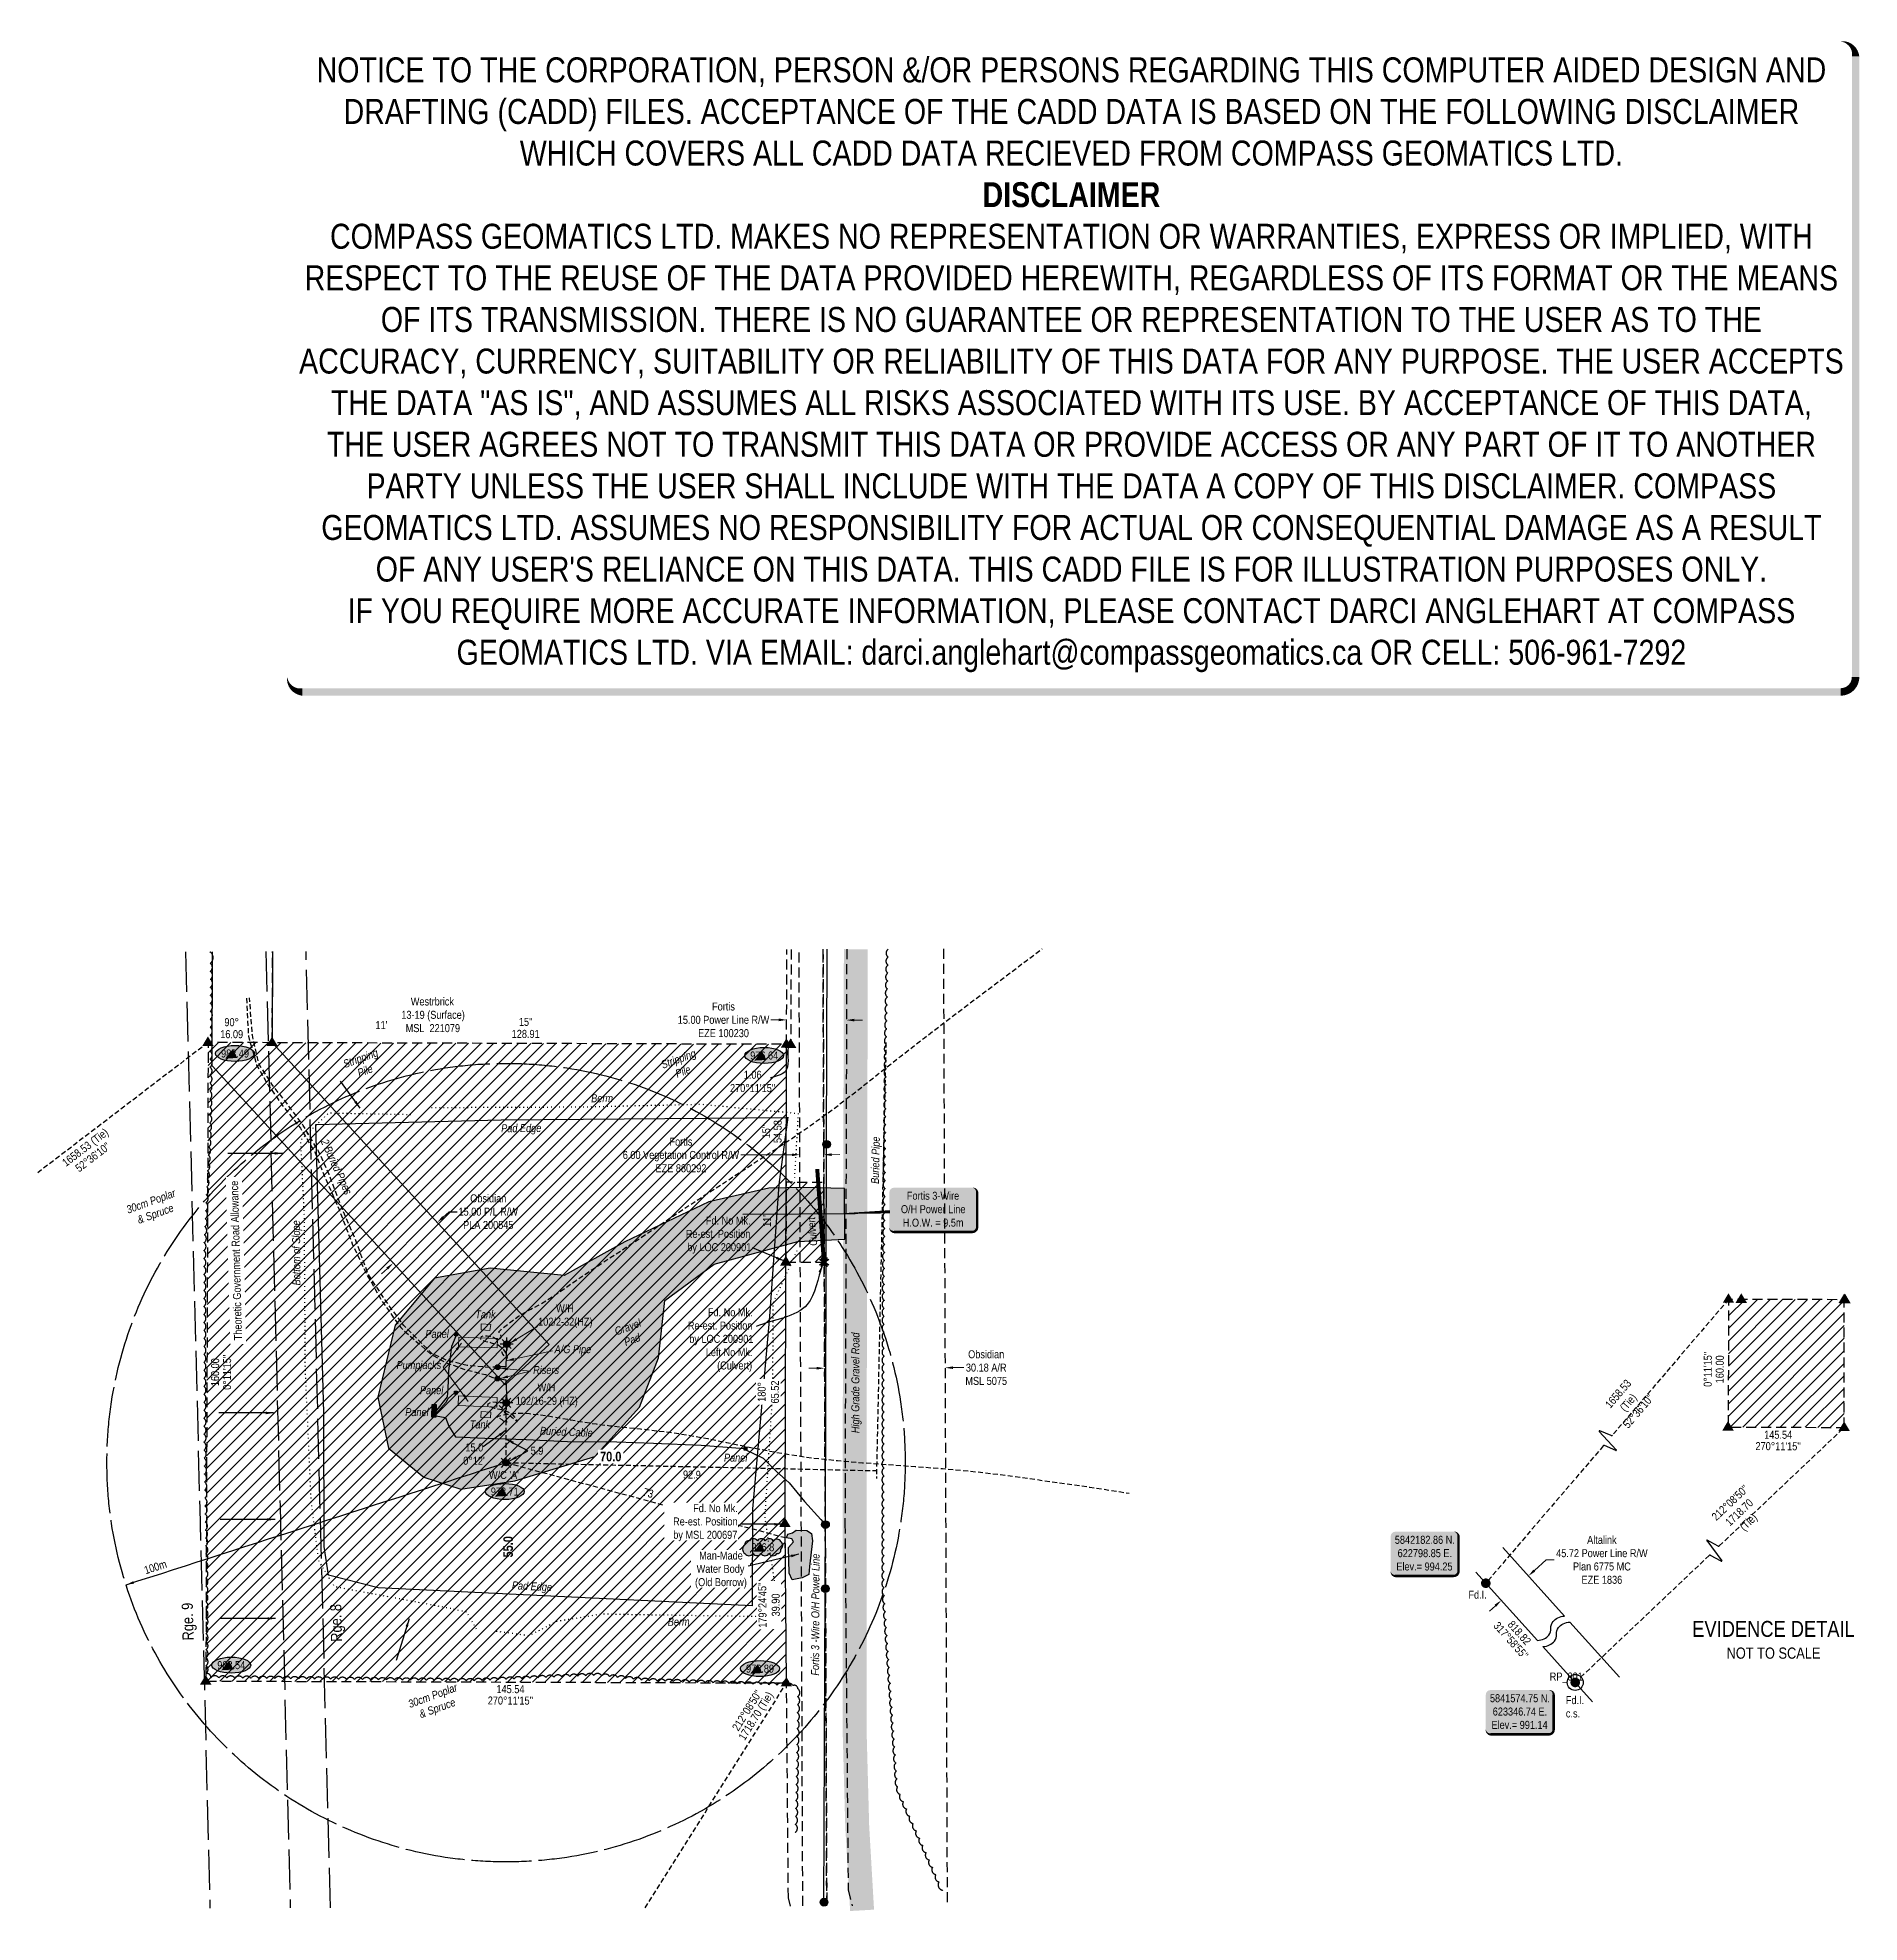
# Model space of a CAD drawing. Extents: x 622647 to 625054, y 5841508 to 5846238.
# Drawn here: x 622647 to 624930, y 5843878 to 5846238 of the extents above; entities that cross this region are included whole.
import ezdxf
from ezdxf.enums import TextEntityAlignment as Align

# ---------------------------------------------------------------- set-up
doc = ezdxf.new("R2010")
doc.units = 0
doc.header["$LTSCALE"] = 5
doc.header["$PDSIZE"] = 0.5
for name, pattern in [('0', [1, 1, 0]), ('DASHED1', [0.375, 0.25, -0.125]), ('foc-ACCESSROAD', [3.75, 2.5, -1.25]), ('foc-BUFFER', [16.75, 15, -1.75]), ('foc-DOT', [1, 0.2, -0.8]), ('foc-FLOWLINE', [3.75, 2.5, -1.25]), ('foc-TIELINE', [1.875, 1.25, -0.625]), ('foc-TOPO', [1, 0.2, -0.8]), ('foc-UNSURVEYED', [12.5, 10, -2.5]), ('POWERLINE5', [7.8, 2.4, -0.6, 0.6, -0.6, 0.6, -0.6, 2.4]), ('UG_PIPE', [1.875, 1.25, -0.625])]:
    doc.linetypes.add(name, pattern=pattern)
doc.layers.get('Defpoints').update_dxf_attribs({"color": 9})
for name, color, linetype in [('35', 37, 'Continuous'), ('AS-CABLE', 224, 'foc-CABLE'), ('AS-PIPE-AG', 44, 'Continuous'), ('AS-PIPE-UG', 44, 'UG_PIPE'), ('AS-PIPE-UG-T', 44, 'Continuous'), ('AS-POWER', 104, 'foc-POWER'), ('AS-POWER-EXISTING', 72, 'POWERLINE5'), ('AS-POWER-T', 104, 'Continuous'), ('AS-ROADS', 254, 'Continuous'), ('AS-SYMBOL', 7, 'Continuous'), ('AUX-BUFFER', 7, 'foc-BUFFER'), ('C-AR', 13, 'foc-ACCESSROAD'), ('C-RW', 13, 'Continuous'), ('C-WS', 13, 'foc-ACCESSROAD'), ('C-WS-S', 13, 'Continuous'), ('CG-NOTES', 7, 'Continuous'), ('D-TXT', 6, 'Continuous'), ('DETAIL-HZ-Existing', 8, 'foc-DOT'), ('DETAIL-T', 7, 'Continuous'), ('F-EZE', 190, 'foc-FLOWLINE'), ('F-RW', 190, 'Continuous'), ('F-WS', 190, 'foc-ACCESSROAD'), ('L-BD', 7, 'Continuous'), ('L-MON', 1, 'Continuous'), ('L-ROAD-T', 7, 'Continuous'), ('L-TIE', 7, 'foc-TIELINE'), ('L-USEC', 7, 'foc-UNSURVEYED'), ('P-CROSSINGS', 250, 'Continuous'), ('P-ELEVATION', 7, 'Continuous'), ('P-PROPOSED-EXISTING-H', 59, 'Continuous'), ('P-TXT', 4, 'Continuous'), ('T-BUSH', 110, '0'), ('T-BUSH-T', 110, 'Continuous'), ('T-GENERAL', 48, 'foc-TOPO'), ('T-LOW-AREA', 48, 'foc-TOPO'), ('T-SLOPE', 48, 'Continuous'), ('T-TIE', 201, 'foc-TIELINE'), ('T-WATER', 160, 'Continuous'), ('T-WATER-H', 133, 'Continuous'), ('T-WATER-T', 170, 'Continuous')]:
    doc.layers.add(name, color=color, linetype=linetype)
for name, color, linetype, lineweight in [('AS-GENERAL', 48, 'Continuous', 18), ('C-AR-T', 13, 'Continuous', 9), ('C-WS-T', 13, 'Continuous', 9), ('F-EZE-T', 190, 'Continuous', 9), ('F-RW-T', 190, 'Continuous', 9), ('F-WS-T', 190, 'Continuous', 9), ('T-TEXT', 48, 'Continuous', 18), ('T-TIE-T', 201, 'Continuous', 18)]:
    doc.layers.add(name, color=color, linetype=linetype, lineweight=lineweight)
doc.layers.add('DISCLAIMER', color=7, linetype='Continuous', plot=False)
doc.styles.add('80', font='ARIALN.TTF', dxfattribs={"height": 10})
doc.styles.add('80CG', font='ARIALN.TTF', dxfattribs={"height": 10})
doc.styles.add('80L', font='ARIALN.TTF', dxfattribs={"height": 10})
doc.styles.add('80LS', font='ARIALNI.TTF', dxfattribs={"height": 10})
doc.styles.add('BOLD', font='ARIALNB.TTF')
doc.styles.add('foc-LtypeFont', font='ARIALN.TTF', dxfattribs={"height": 7.35})
doc.linetypes.add('foc-CABLE', pattern='A,2,-1,["C",foc-LtypeFont,S=0.2,R=0,X=-0.625,Y=-0.75],-1.24,8', length=12.24)
doc.linetypes.add('foc-POWER', pattern='A,6,-1,["P",foc-LtypeFont,S=0.2,R=0,X=-0.625,Y=-0.75],-1.24,4', length=12.24)
doc.dimstyles.new('CG2011', dxfattribs={"dimscale": 5, "dimtxt": 9, "dimasz": 2, "dimexe": 0.2, "dimexo": 0.0625, "dimgap": 0.5, "dimtad": 0, "dimtih": 1, "dimtoh": 1, "dimzin": 0, "dimdsep": 46, "dimtxsty": '80CG', "dimcen": 0.1, "dimse1": 1, "dimse2": 1, "dimclrd": 256, "dimclrt": 256, "dimaunit": 1, "dimadec": 4, "dimazin": 0, "dimtfac": 0.06, "dimtofl": 0, "dimtmove": 0, "dimatfit": 1, "dimfxl": 0.2, "dimtolj": 1, "dimtzin": 0, "dimlwd": -1, "dimarcsym": 0})
doc.dimstyles.new('Compass 5 000', dxfattribs={"dimscale": 5, "dimtxt": 9, "dimasz": 2, "dimexe": 0.2, "dimexo": 0.0625, "dimgap": 0.5, "dimtad": 0, "dimtih": 1, "dimtoh": 1, "dimzin": 0, "dimdsep": 46, "dimtxsty": '80CG', "dimcen": 0.1, "dimse1": 1, "dimse2": 1, "dimclrd": 256, "dimclrt": 256, "dimaunit": 1, "dimadec": 4, "dimazin": 0, "dimtfac": 0.06, "dimtofl": 0, "dimtmove": 0, "dimatfit": 1, "dimfxl": 0.2, "dimtolj": 1, "dimtzin": 0, "dimlwd": -1, "dimarcsym": 0})

msp = doc.modelspace()

# ---------------------------------------------------------------- texts
at = {"layer": '35', "color": 3, "style": '80'}
msp.add_attdef('RP_001', (624541.642, 5844180.519), 'RP', height=9.9964, dxfattribs=at)
at = {"layer": 'AS-CABLE', "insert": (623276.906, 5844498.372), "char_height": 9.99639, "attachment_point": 1, "rotation": 357.530688, "style": '80L'}
msp.add_mtext_dynamic_manual_height_columns('{\\fArial Narrow|b0|i1|c0|p34;Buried Cable}', width=66.03452, gutter_width=50, heights=[0], dxfattribs=at)
at = {"layer": 'AS-PIPE-UG-T', "char_height": 9.99639, "attachment_point": 1, "style": '80L'}
for s, width, insert, rotation in [('{\\fArial Narrow|b0|i1|c0|p34;2 Buried Pipes}', 74.58158, (623010.898, 5844859.749), 294.497538), ('{\\fArial Narrow|b0|i1|c0|p34;Buried Pipe}', 59.03588, (623691.257, 5844802.578), 88.833676)]:
    msp.add_mtext_dynamic_manual_height_columns(s, width=width, gutter_width=50, heights=[0], dxfattribs=dict(at, insert=insert, rotation=rotation))
at = {"layer": 'AS-POWER', "char_height": 9.99639, "attachment_point": 1, "style": '80L'}
for insert in [(623133.145, 5844619.552), (623126.3, 5844549.006), (623107.905, 5844521.643), (623507.202, 5844464.633)]:
    msp.add_mtext_dynamic_manual_height_columns('{\\fArial Narrow|b0|i1|c0|p34;Panel}', width=9.16339, gutter_width=50, heights=[0], dxfattribs=dict(at, insert=insert))
at = {"layer": 'AS-POWER', "insert": (623616.292, 5844186.343), "char_height": 9.99639, "attachment_point": 1, "rotation": 89.757773, "style": '80L'}
msp.add_mtext_dynamic_manual_height_columns('\\pi0.35369;{\\fArial Narrow|b0|i1|c0|p34;Fortis 3 -Wire O/H Power Line}', width=152.59659, gutter_width=50, heights=[0], dxfattribs=at)
at = {"layer": 'AUX-BUFFER', "style": '80CG'}
msp.add_text('100m', height=10, rotation=17.816441, dxfattribs=at).set_placement((622794.891, 5844322.68), align=Align.MIDDLE_CENTER)
at = {"layer": 'C-WS-T', "char_height": 9.99639, "attachment_point": 1, "style": '80L'}
for s, width, insert in [('\\pi7.9358;W/H\\P\\pi-14.577;102/2-32(HZ)', 37.01678, (623288.954, 5844651.507)), ('\\pi34.385;W/H\\P\\pi7.0958;102/16-29 (HZ)', 89.91467, (623239.291, 5844552.444))]:
    msp.add_mtext_dynamic_manual_height_columns(s, width=width, gutter_width=50, heights=[0], dxfattribs=dict(at, insert=insert))
at = {"layer": 'D-TXT', "color": 3, "char_height": 13.9949, "attachment_point": 1, "rotation": 91.461111, "style": '80L'}
for s, width, insert in [('Rge. 9', 73.75526, (622828.92, 5844230.536)), ('Rge. 8', 63.86109, (623014.843, 5844228.877))]:
    msp.add_mtext_dynamic_manual_height_columns(s, width=width, gutter_width=47.5, heights=[0], dxfattribs=dict(at, insert=insert))
at = {"layer": 'DETAIL-T', "color": 3, "insert": (624822.011, 5844231.403), "char_height": 19.99278, "width": 202.93707, "attachment_point": 5, "style": '80CG'}
msp.add_mtext('EVIDENCE DETAIL\\P{\\H0.7x;NOT TO SCALE}', dxfattribs=at)
at = {"layer": 'L-BD', "style": '80L'}
for s, height, rotation, p in [('16.09', 9.9964, 359.8466, (622890.457, 5844989.887)), ('90°', 9.9964, 359.8466, (622890.497, 5845004.882)), ("11'", 9.9964, 359.8466, (623078.072, 5845001.296)), ('128.91', 9.9964, 359.8422, (623258.785, 5844990.244)), ("15''", 9.9964, 359.8422, (623258.827, 5845005.239)), ("15''", 9.9964, 89.829, (623560.125, 5844867.969)), ('54.58', 9.9964, 89.829, (623574.37, 5844867.927)), ('1658.53 (Tie)', 9.99639, 37.3979, (622707.693, 5844847.201)), ("52°36'10''", 9.9964, 37.3979, (622716.345, 5844835.884)), ("11'", 9.9964, 89.829, (623561.143, 5844755.987)), ("0°11'15''", 9.9964, 89.7979, (624739.649, 5844570.278)), ('160.00', 9.9964, 89.7979, (622869.666, 5844566.632)), ("0°11'15''", 9.9964, 89.7979, (622884.66, 5844566.579)), ('160.00', 9.9964, 89.7979, (624754.644, 5844570.225)), ("270°11'15''", 9.99639, 359.8106, (624827.809, 5844473.96)), ('145.54', 9.9964, 359.8106, (624827.856, 5844488.204)), ("317°58'55''", 9.99639, 312.0181, (624493.139, 5844230.774)), ('818.82', 9.9964, 312.0181, (624503.722, 5844240.309)), ('145.54', 9.9964, 359.8106, (623239.711, 5844169.678)), ("212°08'50''", 9.99639, 57.8533, (623535.997, 5844143.114)), ("270°11'15''", 9.99639, 359.8106, (623239.664, 5844155.434)), ('1718.70 (Tie)', 9.99639, 57.8533, (623548.058, 5844135.535))]:
    msp.add_text(s, height=height, rotation=rotation, dxfattribs=at).set_placement(p, align=Align.MIDDLE)
at = {"layer": 'L-BD', "color": 3, "style": 'BOLD'}
msp.add_text('55.0', height=11.9957, rotation=89.928, dxfattribs=at).set_placement((623242.715, 5844334.564))
at = {"layer": 'L-BD', "insert": (623543.122, 5844944.067), "char_height": 9.99639, "width": 50.99319, "attachment_point": 2, "style": '80L'}
msp.add_mtext("1.06 270°11'15''", dxfattribs=at)
at = {"layer": 'L-BD', "char_height": 9.99639, "width": 67.51763, "attachment_point": 2, "style": '80L'}
for s, insert, rotation in [("1658.53 (Tie) 52°36'10''", (624623.514, 5844542.81), 49.44645), ("212°08'50'' 1718.70 (Tie)", (624764.095, 5844406.809), 43.452808)]:
    msp.add_mtext(s, dxfattribs=dict(at, insert=insert, rotation=rotation))
at = {"layer": 'L-BD', "insert": (623185.061, 5844477.399), "char_height": 9.99639, "attachment_point": 1, "style": '80L'}
msp.add_mtext_dynamic_manual_height_columns("\\pi-1.8258;15.0\\P\\pi-4.509;0°12'", width=16.84571, gutter_width=50, heights=[0], dxfattribs=at)
at = {"layer": 'L-MON', "attachment_point": 1, "style": '80L'}
for s, width, insert, char_height in [('\\pi33.983;Fd. No Mk.\\P\\pi8.8902;Re-est. Position\\P\\pi10.67;by LOC 200901', 88.0431, (623450.527, 5844761.498), 9.99639), ('Fd.I.', 17.28481, (624439.82, 5844293.057), 9.9964), ('Fd.I.\\Pc.s.', 17.28481, (624561.891, 5844160.95), 9.9964)]:
    msp.add_mtext_dynamic_manual_height_columns(s, width=width, gutter_width=50, heights=[0], dxfattribs=dict(at, insert=insert, char_height=char_height))
at = {"layer": 'P-TXT', "insert": (623212.872, 5844442.931), "char_height": 9.9964, "attachment_point": 1, "style": '80L'}
msp.add_mtext_dynamic_manual_height_columns("W/C 'A'", width=37.01678, gutter_width=50, heights=[0], dxfattribs=at)
at = {"layer": 'T-BUSH-T', "char_height": 9.99639, "width": 65.38334, "attachment_point": 2, "rotation": 20, "style": '80LS'}
for insert in [(622787.51, 5844785.396), (623140.609, 5844166.381)]:
    msp.add_mtext('30cm Poplar\\P& Spruce', dxfattribs=dict(at, insert=insert))
at = {"layer": 'T-TEXT', "char_height": 9.99639, "attachment_point": 1, "style": '80L'}
for s, width, insert, rotation in [('\\pi2.7831;{\\fArial Narrow|b0|i1|c0|p34;Stripping\\P\\pi15.834;Pile}', 49.92265, (623026.346, 5844955.819), 20), ('\\pi2.7831;{\\fArial Narrow|b0|i1|c0|p34;Stripping\\P\\pi15.834;Pile}', 49.92265, (623424.63, 5844954.939), 20), ('{\\fArial Narrow|b0|i1|c0|p34;Berm}', 49.92265, (623340.73, 5844914.611), 0.5034), ('{\\fArial Narrow|b0|i1|c0|p34;Pad Edge}', 49.92265, (623228.02, 5844877.005), 0.5034), ('{\\fArial Narrow|b0|i1|c0|p34;Culvert}', 9.59251, (623613.975, 5844724.459), 94.08852), ('\\pt39.986;{\\fArial Narrow|b0|i1|c0|p34;Bottom of Slope}', 81.33465, (622966.563, 5844675.222), 90.359708), ('\\pi0.61191;{\\fArial Narrow|b0|i1|c0|p34;Gravel\\P\\pi6.9739;Pad}', 34.3292, (623368.531, 5844621.813), 20), ('{\\fArial Narrow|b0|i1|c0|p34;High Grade Gravel Road}', 126.73711, (623666.64, 5844490.313), 89.876303), ('{\\fArial Narrow|b0|i1|c0|p34;Pad Edge}', 49.92265, (623241.797, 5844304.797), 357.256738), ('{\\fArial Narrow|b0|i1|c0|p34;Berm}', 49.92265, (623436.746, 5844258.993), 0.5034)]:
    msp.add_mtext_dynamic_manual_height_columns(s, width=width, gutter_width=50, heights=[0], dxfattribs=dict(at, insert=insert, rotation=rotation))
for s, width, insert in [('{\\fArial Narrow|b0|i1|c0|p34;Tank}', 9.16339, (623195.678, 5844644.016)), ('{\\fArial Narrow|b0|i1|c0|p34;A/G Pipe}', 47.17356, (623295.018, 5844600.405)), ('{\\fArial Narrow|b0|i1|c0|p34;Pumpjacks}', 9.16339, (623096.948, 5844580.635)), ('{\\fArial Narrow|b0|i1|c0|p34;Risers}', 47.17356, (623268.179, 5844574.394)), ('{\\fArial Narrow|b0|i1|c0|p34;Tank}', 9.16339, (623188.727, 5844506.154))]:
    msp.add_mtext_dynamic_manual_height_columns(s, width=width, gutter_width=50, heights=[0], dxfattribs=dict(at, insert=insert))
at = {"layer": 'T-TIE-T', "style": '80L'}
for s, rotation, p in [('92.9', 358.7642, (623466.986, 5844438.332)), ('73', 344.9796, (623412.35, 5844415.38))]:
    msp.add_text(s, height=9.9964, rotation=rotation, dxfattribs=at).set_placement(p, align=Align.MIDDLE)
at = {"layer": 'T-TIE-T', "insert": (623261.498, 5844473.321), "char_height": 9.99639, "attachment_point": 1, "style": '80L'}
msp.add_mtext_dynamic_manual_height_columns('\\pi3.4531;5.9', width=21.85307, gutter_width=50, heights=[0], dxfattribs=at)

# ---------------------------------------------------------------- blocks, each defined once
blk = doc.blocks.new('POWERPOLE')
h = blk.add_hatch(color=255)
edge = h.paths.add_edge_path()
edge.add_arc((0, 0), 0.96, 0, 360)
at = {"linetype": 'Continuous'}
for p, q in [((0.68, -0.68), (-0.68, 0.68)), ((-0.68, -0.68), (0.68, 0.68))]:
    blk.add_line(p, q, dxfattribs=at)
blk.add_circle((0, 0), 0.96, dxfattribs=at)
blk = doc.blocks.new('WC')
at = {"layer": 'L-MON'}
h = blk.add_hatch(color=255, dxfattribs=at)
h.dxf.hatch_style = 1
edge = h.paths.add_edge_path()
edge.add_arc((0, 0), 0.9, 0, 360)
at = {"layer": 'L-MON', "color": 240, "flags": 128}
for points in [[(-0.62, 0.5), (-1.23, 1.12)], [(0.52, 0.61), (1.13, 1.21)], [(-1.18, -1.18), (-0.56, -0.57)], [(1.16, -1.18), (0.56, -0.57)]]:
    blk.add_lwpolyline(points, dxfattribs=at)
at = {"layer": 'L-MON', "color": 240}
for radius in [0.8, 0.373]:
    blk.add_circle((0, 0), radius, dxfattribs=at)
blk = doc.blocks.new('RISER')
h = blk.add_hatch(color=255)
h.dxf.hatch_style = 1
edge = h.paths.add_edge_path()
edge.add_arc((0, 0), 0.7, 0, 360)
blk.add_hatch(color=48).paths.add_polyline_path([(0.58, -0.15), (-0.58, -0.15, 0.774597)])
at = {"color": 48}
blk.add_line((-0.58, -0.15), (0.58, -0.15), dxfattribs=at)
blk.add_circle((0, 0), 0.6, dxfattribs=at)
blk = doc.blocks.new('STRIA')
blk.add_hatch(color=255).paths.add_polyline_path([(-0.04, 1.52), (-1.47, -0.87), (1.39, -0.87)])
blk = doc.blocks.new('STRIAA')
blk.add_blockref('STRIA', (0, 0))
blk = doc.blocks.new('STRIB')
at = {"color": 1}
blk.add_solid([(-1.12, -0.67), (-0.04, 1.13), (1.04, -0.67)], dxfattribs=at)
blk = doc.blocks.new('STRIBB')
blk.add_blockref('STRIB', (0, 0))
blk = doc.blocks.new('STRICC')
for name in ['STRIAA', 'STRIBB']:
    blk.add_blockref(name, (0, 0))
blk = doc.blocks.new('fdspike')
blk.add_blockref('STRICC', (0, 0))
blk = doc.blocks.new('TRIA')
blk.add_hatch(color=255).paths.add_polyline_path([(-0.04, 1.52), (-1.47, -0.87), (1.39, -0.87)])
blk = doc.blocks.new('TRIAA')
blk.add_blockref('TRIA', (0, 0))
blk = doc.blocks.new('TRIB')
at = {"color": 1}
blk.add_lwpolyline([(-1.12, -0.67), (-0.04, 1.13), (1.04, -0.67)], close=True, dxfattribs=at)
blk = doc.blocks.new('TRIBB')
blk.add_blockref('TRIB', (0, 0))
blk = doc.blocks.new('TRICC')
for name in ['TRIAA', 'TRIBB']:
    blk.add_blockref(name, (0, 0))
blk = doc.blocks.new('plspike')
blk.add_blockref('TRICC', (0, 0))
blk = doc.blocks.new('GAS')
h = blk.add_hatch(color=255)
h.dxf.hatch_style = 1
edge = h.paths.add_edge_path()
edge.add_arc((0, 0), 0.9, 0, 360)
for p, q in [((-0.81, 0), (-1.62, 0)), ((-0.57, 0.57), (-1.14, 1.14)), ((0, 0.81), (0, 1.62)), ((0.57, 0.57), (1.14, 1.14)), ((1.62, 0), (0.81, 0)), ((-0.57, -0.57), (-1.14, -1.14)), ((0, -0.81), (0, -1.62)), ((1.14, -1.14), (0.57, -0.57))]:
    blk.add_line(p, q)
blk.add_circle((0, 0), 0.8)
blk = doc.blocks.new('*D470')
at = {"layer": 'C-AR-T', "transparency": 16777216}
for p, q in [((623623.3, 5844571.6), (623613.3, 5844571.5)), ((623794.1, 5844572.3), (623807.8, 5844572.3))]:
    blk.add_line(p, q, dxfattribs=at)
for points in [[(623623.3, 5844573.3), (623623.3, 5844569.9), (623633.3, 5844571.6)], [(623794.1, 5844573.9), (623794.1, 5844570.6), (623784.1, 5844572.2)]]:
    blk.add_solid(points, dxfattribs=at)
at = {"layer": 'Defpoints', "color": 0, "transparency": 16777216}
for p in [(623630.8, 5845207.5), (623781.6, 5845208.1), (623633.3, 5844571.6)]:
    blk.add_point(p, dxfattribs=at)
at = {"layer": 'C-AR-T', "transparency": 16777216, "insert": (623835.7, 5844572.3), "char_height": 10, "attachment_point": 5, "style": '80CG'}
blk.add_mtext('\\A1;Obsidian\\P30.18 A/R\\PMSL 5075', dxfattribs=at)
blk = doc.blocks.new('*D471')
at = {"layer": 'C-WS-S', "transparency": 16777216}
for p, q in [((623155.4, 5844760.8), (623162.8, 5844767.6)), ((623162.8, 5844767.6), (623172.8, 5844767.6)), ((623085.5, 5844696.6), (623078.1, 5844689.8))]:
    blk.add_line(p, q, dxfattribs=at)
for points in [[(623154.3, 5844762), (623156.5, 5844759.6), (623148, 5844754.1)], [(623084.3, 5844697.8), (623086.6, 5844695.4), (623092.8, 5844703.3)]]:
    blk.add_solid(points, dxfattribs=at)
at = {"layer": 'Defpoints', "color": 0, "transparency": 16777216}
for p in [(623128.4, 5844775.5), (623148, 5844754.1), (623073.1, 5844724.8)]:
    blk.add_point(p, dxfattribs=at)
at = {"layer": 'C-WS-S', "transparency": 16777216, "insert": (623211.9, 5844767.6), "char_height": 10, "attachment_point": 5, "style": '80CG'}
blk.add_mtext('\\A1;Obsidian\\P15.00 P/L R/W\\PPLA 200545', dxfattribs=at)
blk = doc.blocks.new('*D482')
at = {"layer": 'Defpoints', "color": 0, "transparency": 16777216}
for p in [(623601.9, 5844930.1), (623631.9, 5844930.2), (623632.2, 5844839)]:
    blk.add_point(p, dxfattribs=at)
at = {"layer": 'F-EZE-T', "transparency": 16777216}
for p, q in [((623592.3, 5844838.8), (623528.4, 5844838.6)), ((623642.2, 5844839), (623652.2, 5844839.1))]:
    blk.add_line(p, q, dxfattribs=at)
for points in [[(623592.2, 5844840.5), (623592.3, 5844837.2), (623602.3, 5844838.9)], [(623642.2, 5844840.7), (623642.3, 5844837.3), (623632.2, 5844839)]]:
    blk.add_solid(points, dxfattribs=at)
at = {"layer": 'F-EZE-T', "transparency": 16777216, "insert": (623453.3, 5844838.6), "char_height": 10, "attachment_point": 5, "style": '80CG'}
blk.add_mtext('\\A1;Fortis\\P6.00 Vegetation Control R/W\\PEZE 880292', dxfattribs=at)
blk = doc.blocks.new('*D483')
at = {"layer": 'Defpoints', "color": 0, "transparency": 16777216}
for p in [(623585.7, 5845003.9), (623660.7, 5845007.5), (623660.7, 5845003.7)]:
    blk.add_point(p, dxfattribs=at)
at = {"layer": 'F-EZE-T', "transparency": 16777216}
for p, q in [((623575.7, 5845007.8), (623565.7, 5845007.8)), ((623670.7, 5845007.5), (623680.7, 5845007.5))]:
    blk.add_line(p, q, dxfattribs=at)
for points in [[(623575.7, 5845009.5), (623575.7, 5845006.1), (623585.7, 5845007.8)], [(623670.7, 5845009.2), (623670.7, 5845005.8), (623660.7, 5845007.5)]]:
    blk.add_solid(points, dxfattribs=at)
at = {"layer": 'F-EZE-T', "transparency": 16777216, "insert": (623506.6, 5845007.8), "char_height": 10, "attachment_point": 5, "style": '80CG'}
blk.add_mtext('\\A1;Fortis\\P15.00 Power Line R/W\\PEZE 100230', dxfattribs=at)
blk = doc.blocks.new('we')
at = {"layer": 'P-ELEVATION'}
h = blk.add_hatch(color=111, dxfattribs=at)
h.dxf.hatch_style = 1
edge = h.paths.add_edge_path()
edge.add_ellipse((0, 0), major_axis=(-24.4, 0), ratio=0.410256, start_angle=0, end_angle=360)
at = {"layer": 'P-ELEVATION', "color": 7, "flags": 128}
blk.add_lwpolyline([(0, 0, 12.5, 0, 0), (-12.4, -6.4, 0, 0, 0)], format="xyseb", dxfattribs=at)
at = {"layer": 'P-ELEVATION', "color": 7}
blk.add_ellipse((0, 0), major_axis=(-24.4, 0), ratio=0.410256, dxfattribs=at)
at = {"layer": 'P-ELEVATION', "style": '80'}
blk.add_attdef('ELEVATION', text='', height=10, dxfattribs=at).set_placement((0, 0), align=Align.MIDDLE_CENTER)
blk = doc.blocks.new('TEMP')
h = blk.add_hatch(color=255)
h.dxf.hatch_style = 1
h.paths.add_polyline_path([(0, 0.25), (-0.67, 1.15), (-0.67, 0.67), (-1.15, 0.67), (-0.25, 0), (-1.15, -0.67), (-0.67, -0.67), (-0.67, -1.15), (0, -0.25), (0.67, -1.15), (0.67, -0.67), (1.15, -0.67), (0.25, 0), (1.15, 0.67), (0.67, 0.67), (0.67, 1.15)])
h.paths.add_polyline_path([(0.57, 0.85), (0.57, 0.57), (0.85, 0.57), (0.08, 0), (0.85, -0.57), (0.57, -0.57), (0.57, -0.85), (0, -0.08), (-0.57, -0.85), (-0.57, -0.57), (-0.85, -0.57), (-0.08, 0), (-0.85, 0.57), (-0.57, 0.57), (-0.57, 0.85), (0, 0.08)], flags=16)
h = blk.add_hatch(color=1)
h.dxf.hatch_style = 1
h.paths.add_polyline_path([(0, 0.08), (-0.57, 0.85), (-0.57, 0.57), (-0.85, 0.57), (-0.08, 0), (-0.85, -0.57), (-0.57, -0.57), (-0.57, -0.85), (0, -0.08), (0.57, -0.85), (0.57, -0.57), (0.85, -0.57), (0.08, 0), (0.85, 0.57), (0.57, 0.57), (0.57, 0.85)])
at = {"color": 1}
for p, q in [((-0.08, 0), (0.08, 0)), ((0, 0.08), (0, -0.08))]:
    blk.add_line(p, q, dxfattribs=at)
at = {"color": 255, "flags": 128}
blk.add_lwpolyline([(-0.25, 0), (-1.15, 0.67), (-0.67, 0.67), (-0.67, 1.15), (0, 0.25), (0.67, 1.15), (0.67, 0.67), (1.15, 0.67), (0.25, 0), (1.15, -0.67), (0.67, -0.67), (0.67, -1.15), (0, -0.25), (-0.67, -1.15), (-0.67, -0.67), (-1.15, -0.67)], close=True, dxfattribs=at)
at = {"color": 1, "flags": 128}
blk.add_lwpolyline([(-0.08, 0), (-0.85, 0.57), (-0.57, 0.57), (-0.57, 0.85), (0, 0.08), (0.57, 0.85), (0.57, 0.57), (0.85, 0.57), (0.08, 0), (0.85, -0.57), (0.57, -0.57), (0.57, -0.85), (0, -0.08), (-0.57, -0.85), (-0.57, -0.57), (-0.85, -0.57)], close=True, dxfattribs=at)
blk = doc.blocks.new('*U496')
h = blk.add_hatch(color=255)
edge = h.paths.add_edge_path()
edge.add_line((-49, -28.5), (49, -28.5))
edge.add_arc((49, -22.5), 6, 270, 360)
edge.add_line((55, -22.5), (55, 21))
edge.add_arc((49, 21), 6, 0, 90)
edge.add_line((49, 27), (-49, 27))
edge.add_arc((-49, 21), 6, 90, 180)
edge.add_line((-55, 21), (-55, -22.5))
edge.add_arc((-49, -22.5), 6, 180, 270)
at = {"color": 104, "flags": 128}
blk.add_lwpolyline([(-49, -28.5, 3, 3, 0), (49, -28.5, 3, 3, 0.414214), (55, -22.5, 3, 3, 0), (55, 21, 3, 0, 0.414214), (49, 27, 0, 0, 0), (-49, 27, 0, 0, 0.414214), (-55, 21, 0, 0, 0), (-55, -22.5, 0, 3, 0.414214)], format="xyseb", close=True, dxfattribs=at)
at = {"color": 104, "style": '80'}
blk.add_attdef('ENTER_TEXT_001', (-26.8, -4.9), '', height=10, dxfattribs=at)
blk = doc.blocks.new('*U446')
h = blk.add_hatch(color=254)
edge = h.paths.add_edge_path()
edge.add_line((-36.5, -28.5), (36.5, -28.5))
edge.add_arc((36.5, -22.5), 6, 270, 360)
edge.add_line((42.5, -22.5), (42.5, 21))
edge.add_arc((36.5, 21), 6, 0, 90)
edge.add_line((36.5, 27), (-36.5, 27))
edge.add_arc((-36.5, 21), 6, 90, 180)
edge.add_line((-42.5, 21), (-42.5, -22.5))
edge.add_arc((-36.5, -22.5), 6, 180, 270)
at = {"color": 1, "flags": 128}
blk.add_lwpolyline([(-36.5, -28.5, 3, 3, 0), (36.5, -28.5, 3, 3, 0.414214), (42.5, -22.5, 3, 3, 0), (42.5, 21, 3, 0, 0.414214), (36.5, 27, 0, 0, 0), (-36.5, 27, 0, 0, 0.414214), (-42.5, 21, 0, 0, 0), (-42.5, -22.5, 0, 3, 0.414214)], format="xyseb", close=True, dxfattribs=at)
blk.add_lwpolyline([(-29.6, -16.1, 0, 10, 0), (0, 0, 5, 5, 0)], format="xyseb", dxfattribs=at)
at = {"color": 1, "style": '80'}
blk.add_attdef('ENTER_TEXT_001', (-36, -5), '', height=10, dxfattribs=at)
blk = doc.blocks.new('*D516')
at = {"layer": 'Defpoints', "color": 0, "transparency": 16777216}
for p in [(624535.3, 5844288.9), (624481, 5844280.9), (624501.3, 5844258.3)]:
    blk.add_point(p, dxfattribs=at)
at = {"layer": 'F-RW-T', "transparency": 16777216}
for p, q in [((624522.4, 5844318.2), (624537.3, 5844331.6)), ((624537.3, 5844331.6), (624547.3, 5844331.6)), ((624473.6, 5844274.2), (624466.1, 5844267.5))]:
    blk.add_line(p, q, dxfattribs=at)
for points in [[(624521.2, 5844319.4), (624523.5, 5844316.9), (624514.9, 5844311.5)], [(624472.4, 5844275.4), (624474.7, 5844273), (624481, 5844280.9)]]:
    blk.add_solid(points, dxfattribs=at)
at = {"layer": 'F-RW-T', "transparency": 16777216, "insert": (624607, 5844331.6), "char_height": 10, "attachment_point": 5, "style": '80CG'}
blk.add_mtext('\\A1;Altalink\\P45.72 Power Line R/W\\PPlan 6775 MC\\PEZE 1836', dxfattribs=at)
blk = doc.blocks.new('fdia')
at = {"color": 255, "const_width": 1}
blk.add_lwpolyline([(-0.5, 0, 1), (0.5, 0, 1)], format="xyb", close=True, dxfattribs=at)
blk = doc.blocks.new('Fdiaa')
blk.add_blockref('fdia', (0, 0))
blk = doc.blocks.new('fdib')
at = {"color": 1, "const_width": 1.6}
blk.add_lwpolyline([(-0.4, 0, 1), (0.4, 0, 1)], format="xyb", close=True, dxfattribs=at)
at = {"color": 1}
blk.add_circle((0, 0), 0.8, dxfattribs=at)
blk = doc.blocks.new('Fdibb')
blk.add_blockref('fdib', (0, 0))
blk = doc.blocks.new('fdicc')
for name in ['Fdibb', 'Fdiaa']:
    blk.add_blockref(name, (0, 0))
blk = doc.blocks.new('FDI')
blk.add_blockref('fdicc', (0, 0))
blk = doc.blocks.new('linebrk')
blk.add_lwpolyline([(0, 0.00175, -0.346152), (-0.00019, 0.0015), (-0.00314, 0.00055, 0.772575), (-0.00312, 0.00036), (0.00312, -0.00036, -0.772575), (0.00314, -0.00055), (0.00019, -0.0015, 0.346152), (0, -0.00175)], format="xyb")
blk = doc.blocks.new('*U414')
at = {"layer": 'P-ELEVATION'}
h = blk.add_hatch(color=111, dxfattribs=at)
h.dxf.hatch_style = 1
edge = h.paths.add_edge_path()
edge.add_arc((-17.4, -4.5), 6.1, 215, 325)
edge.add_arc((-7.4, -4.5), 6.1, 215, 325)
edge.add_arc((2.6, -4.5), 6.1, 215, 325)
edge.add_arc((12.7, -4.5), 6.1, 215, 325)
edge.add_arc((18.1, -3.7), 4.32, 263.4336, 373.4336)
edge.add_arc((18.8, 2.3), 6.1, 305, 415)
edge.add_arc((17.5, 4.4), 5.69, 30.6955, 140.6955)
edge.add_arc((8.1, 4.5), 6.1, 35, 145)
edge.add_arc((-1.9, 4.5), 6.1, 35, 145)
edge.add_arc((-11.9, 4.5), 6.1, 35, 145)
edge.add_arc((-18, 3.8), 4.33, 75.4261, 185.4261)
edge.add_arc((-18.4, -2.3), 6.96, 125, 235)
at = {"color": 240, "flags": 128}
blk.add_lwpolyline([(-22.4, -8, 0.520567), (-12.3, -8, 0.520567), (-2.4, -8, 0.520567), (7.6, -8, 0.520567), (17.6, -8, 0.520567), (22.4, -2.7, 0.520567), (22.4, 7.3, 0.520567), (13.1, 8, 0.520567), (3.1, 8, 0.520567), (-6.9, 8, 0.520567), (-16.9, 8, 0.520567), (-22.4, 3.4, 0.520567)], format="xyb", close=True, dxfattribs=at)
at = {"layer": 'P-ELEVATION', "color": 240, "flags": 128}
blk.add_lwpolyline([(0, 0, 12.5, 0, 0), (-11.1, -5.5, 0, 0, 0)], format="xyseb", dxfattribs=at)
at = {"layer": 'P-ELEVATION', "color": 240, "style": '80'}
blk.add_attdef('ELEVATION', text='', height=10, dxfattribs=at).set_placement((0, 0), align=Align.MIDDLE_CENTER)
blk = doc.blocks.new('Disclaimer_Legal')
at = {"layer": 'DISCLAIMER', "color": 254, "flags": 128}
blk.add_lwpolyline([(-3612.9, -1104.6, 37.5, 37.5, 0), (4096.1, -1104.6, 37.5, 37.5, 0.414214), (4171.1, -1029.6, 37.5, 37.5, 0), (4171.1, 2078.7, 37.5, 0, 0.414214), (4096.1, 2153.7, 0, 0, 0), (-3612.9, 2153.7, 0, 0, 0.414214), (-3687.9, 2078.7, 0, 0, 0), (-3687.9, -1029.6, 0, 37.5, 0.414214)], format="xyseb", close=True, dxfattribs=at)
at = {"layer": 'DISCLAIMER', "color": 254, "insert": (241.6, 533.9), "char_height": 125, "width": 7717.568, "attachment_point": 5, "style": '80'}
blk.add_mtext('NOTICE TO THE CORPORATION, PERSON &/OR PERSONS REGARDING THIS COMPUTER AIDED DESIGN AND DRAFTING (CADD) FILES. ACCEPTANCE OF THE CADD DATA IS BASED ON THE FOLLOWING DISCLAIMER WHICH COVERS ALL CADD DATA RECIEVED FROM COMPASS GEOMATICS LTD.\\P{\\fArial Narrow|b1|i0|c0|p34;DISCLAIMER}\\PCOMPASS GEOMATICS LTD. MAKES NO REPRESENTATION OR WARRANTIES, EXPRESS OR IMPLIED, WITH RESPECT TO THE REUSE OF THE DATA PROVIDED HEREWITH, REGARDLESS OF ITS FORMAT OR THE MEANS OF ITS TRANSMISSION. THERE IS NO GUARANTEE OR REPRESENTATION TO THE USER AS TO THE ACCURACY, CURRENCY, SUITABILITY OR RELIABILITY OF THIS DATA FOR ANY PURPOSE. THE USER ACCEPTS THE DATA "AS IS", AND ASSUMES ALL RISKS ASSOCIATED WITH ITS USE. BY ACCEPTANCE OF THIS DATA, THE USER AGREES NOT TO TRANSMIT THIS DATA OR PROVIDE ACCESS OR ANY PART OF IT TO ANOTHER PARTY UNLESS THE USER SHALL INCLUDE WITH THE DATA A COPY OF THIS DISCLAIMER. COMPASS GEOMATICS LTD. ASSUMES NO RESPONSIBILITY FOR ACTUAL OR CONSEQUENTIAL DAMAGE AS A RESULT OF ANY USER\'S RELIANCE ON THIS DATA. THIS CADD FILE IS FOR ILLUSTRATION PURPOSES ONLY.\\PIF YOU REQUIRE MORE ACCURATE INFORMATION, PLEASE CONTACT DARCI ANGLEHART AT COMPASS GEOMATICS LTD. VIA EMAIL: darci.anglehart@compassgeomatics.ca OR CELL: 506-961-7292', dxfattribs=at)

# ---------------------------------------------------------------- dimensions: what is measured, and where the dimension line sits
at = {"layer": 'C-AR-T'}
dim = msp.add_linear_dim(base=(623633.292, 5844571.624), p1=(623781.647, 5845208.082), p2=(623630.802, 5845207.492), angle=180.224319, text='Obsidian\\P30.18 A/R\\PMSL 5075', dimstyle='Compass 5 000', dxfattribs=at)
dim.commit()
dim.dimension.update_dxf_attribs({"geometry": '*D470', "text_midpoint": (623835.712, 5844572.307), "dimtype": 161})
at = {"layer": 'C-WS-S'}
dim = msp.add_linear_dim(base=(623148.042, 5844754.055), p1=(623073.142, 5844724.778), p2=(623128.369, 5844775.483), angle=42.556197, text='Obsidian\\P15.00 P/L R/W\\PPLA 200545', dimstyle='Compass 5 000', dxfattribs=at)
dim.commit()
dim.dimension.update_dxf_attribs({"geometry": '*D471', "text_midpoint": (623211.861, 5844767.581), "dimtype": 161})
at = {"layer": 'F-EZE-T'}
for base, p1, p2, angle, text, picture, middle in [((623660.669, 5845007.545), (623585.685, 5845003.886), (623660.657, 5845003.66), 359.827305, 'Fortis\\P15.00 Power Line R/W\\PEZE 100230', '*D483', (623506.556, 5845007.832)), ((623632.245, 5844838.976), (623601.899, 5844930.062), (623631.888, 5844930.179), 0.224319, 'Fortis\\P6.00 Vegetation Control R/W\\PEZE 880292', '*D482', (623453.259, 5844838.57))]:
    dim = msp.add_linear_dim(base=base, p1=p1, p2=p2, angle=angle, text=text, dimstyle='Compass 5 000', dxfattribs=at)
    dim.commit()
    dim.dimension.update_dxf_attribs({"geometry": picture, "text_midpoint": middle, "dimtype": 161})
at = {"layer": 'F-RW-T'}
dim = msp.add_linear_dim(base=(624480.98, 5844280.882), p1=(624535.295, 5844288.876), p2=(624501.341, 5844258.284), angle=222.018123, text='Altalink\\P45.72 Power Line R/W\\PPlan 6775 MC\\PEZE 1836', dimstyle='Compass 5 000', dxfattribs=at)
dim.commit()
dim.dimension.update_dxf_attribs({"geometry": '*D516', "text_midpoint": (624606.975, 5844331.612), "dimtype": 161})

# ---------------------------------------------------------------- hatches: boundary and pattern name
at = {"layer": 'AS-POWER'}
h = msp.add_hatch(color=256, dxfattribs=at)
h.dxf.hatch_style = 1
h.paths.add_polyline_path([(623169.913, 5844615.852), (623173.238, 5844615.852), (623173.238, 5844612.192), (623169.913, 5844612.192)])
h = msp.add_hatch(color=256, dxfattribs=at)
h.dxf.hatch_style = 1
h.paths.add_polyline_path([(623141.039, 5844510.427), (623141.534, 5844526.262), (623146.53, 5844526.106), (623146.035, 5844510.271)])
h = msp.add_hatch(color=256, dxfattribs=at)
h.dxf.hatch_style = 1
h.paths.add_polyline_path([(623169.78, 5844542.687), (623173.105, 5844542.687), (623173.105, 5844539.027), (623169.78, 5844539.027)])
h = msp.add_hatch(color=256, dxfattribs=at)
h.dxf.hatch_style = 1
h.paths.add_polyline_path([(623532.355, 5844472.645), (623535.68, 5844472.645), (623535.68, 5844468.985), (623532.355, 5844468.985)])
at = {"layer": 'AS-ROADS'}
h = msp.add_hatch(color=256, dxfattribs=at)
h.dxf.hatch_style = 1
h.paths.add_polyline_path([(623658.252, 5844796.432), (623606.6, 5844798.056), (623563.54, 5844797.016), (623488.195, 5844779.886), (623382.99, 5844729.951), (623307.14, 5844687.741), (623214.465, 5844697.021), (623144.625, 5844684.516), (623095.065, 5844625.661), (623073.385, 5844535.261), (623086.795, 5844471.366), (623131.205, 5844435.201), (623177.71, 5844420.311), (623245.195, 5844430.481), (623345.21, 5844460.971), (623401.455, 5844522.901), (623425.305, 5844584.726), (623433.1, 5844656.236), (623494.9, 5844701.996), (623599.68, 5844730.126), (623658.739, 5844733.136)])
at = {"layer": 'P-PROPOSED-EXISTING-H'}
h = msp.add_hatch(dxfattribs=at)
h.set_pattern_fill('ANSI31', color=256, scale=3.5, style=0)
h.set_pattern_definition([(45, (161.053, -1846.804), (-7.857724106, 7.857724106), [])])
h.paths.add_polyline_path([(623585.53, 5844177.456), (623583.795, 5844377.006), (623585.604, 5844977.148), (622860.935, 5844979.506), (622858.115, 5844179.861)])
h = msp.add_hatch(dxfattribs=at)
h.set_pattern_fill('ANSI31', color=256, scale=3.5, style=0)
h.set_pattern_definition([(45, (386.454, 263.028), (-7.857724106, 7.857724106), [])])
h.paths.add_polyline_path([(623584.79, 5844704.431), (623632.772, 5844704.288), (623632.381, 5844804.253), (623585.083, 5844804.394)])
h = msp.add_hatch(dxfattribs=at)
h.set_pattern_fill('ANSI31', color=256, scale=3.498736, style=0)
h.set_pattern_definition([(45, (875.187, 3577.89), (-7.854886839, 7.854886839), [])])
h.paths.add_polyline_path([(624910.676, 5844497.45), (624910.329, 5844537.36), (624910.691, 5844657.462), (624765.757, 5844657.86), (624765.193, 5844497.931)])
at = {"layer": 'T-WATER-H'}
h = msp.add_hatch(color=256, dxfattribs=at)
h.dxf.hatch_style = 1
h.paths.add_polyline_path([(623587.099, 5844363.939), (623593.108, 5844365.253), (623597.615, 5844368.631), (623610.946, 5844368.443), (623616.955, 5844364.502), (623617.894, 5844355.494), (623614.139, 5844323.216), (623613.575, 5844313.27), (623605.125, 5844308.953), (623592.732, 5844306.701), (623588.789, 5844314.959), (623588.038, 5844347.237), (623594.422, 5844354.181), (623592.169, 5844357.746), (623585.597, 5844359.06)])

# ---------------------------------------------------------------- linework, layer by layer
at = {"layer": '35', "color": 3}
msp.add_circle((624573.59, 5844178.094), 9.996, dxfattribs=at)
at = {"layer": 'AS-CABLE', "flags": 128}
for points in [[(623146.256, 5844517.347), (623160.73, 5844535.741), (623161.65, 5844545.951), (623162.495, 5844567.851), (623166.135, 5844599.116), (623171.839, 5844612.192)], [(623146.161, 5844514.311), (623159.08, 5844529.056), (623161.465, 5844533.696), (623169.78, 5844540.701)], [(623146.092, 5844512.093), (623158.12, 5844510.051), (623162.67, 5844499.001), (623170.795, 5844485.601), (623207.75, 5844483.826), (623259.535, 5844482.216), (623311.13, 5844479.991), (623373.09, 5844479.246), (623418.945, 5844477.621), (623478.515, 5844475.246), (623532.945, 5844471.231)], [(623535.595, 5844469.111), (623556.41, 5844459.016), (623573.135, 5844442.141), (623589.035, 5844428.091), (623608.08, 5844404.616), (623628.385, 5844382.086), (623634.165, 5844376.061)]]:
    msp.add_lwpolyline(points, dxfattribs=at)
at = {"layer": 'AS-GENERAL', "const_width": 4.998, "flags": 128}
msp.add_lwpolyline([(623624.015, 5844821.066), (623632.535, 5844701.871)], dxfattribs=at)
at = {"layer": 'AS-GENERAL', "flags": 128}
for points in [[(623202.91, 5844627.091), (623202.965, 5844619.736), (623213.995, 5844618.806), (623215.095, 5844626.296)], [(623223.465, 5844608.746), (623175.01, 5844610.436), (623174.505, 5844598.561), (623223.2, 5844596.916)], [(623174.675, 5844536.816), (623174.17, 5844524.876), (623222.795, 5844523.026), (623223.055, 5844535.041)], [(623215.02, 5844516.706), (623214.61, 5844509.371), (623202.565, 5844510.056), (623203.16, 5844517.291)]]:
    msp.add_lwpolyline(points, close=True, dxfattribs=at)
at = {"layer": 'AS-PIPE-AG', "flags": 128}
for points in [[(623234.585, 5844600.926), (623233.895, 5844573.331), (623224.765, 5844573.211)], [(623223.38, 5844558.631), (623233.9, 5844556.986), (623234.965, 5844530.191), (623235.375, 5844529.501)]]:
    msp.add_lwpolyline(points, dxfattribs=at)
at = {"layer": 'AS-PIPE-UG', "flags": 128}
for points in [[(622909.02, 5845034.856), (622911.485, 5844987.201), (622921.635, 5844951.241), (622936.715, 5844925.231), (622953.86, 5844901.056), (622976.71, 5844872.056), (622995.215, 5844841.246), (623006.28, 5844812.831), (623024.94, 5844770.141), (623041.525, 5844727.251), (623059.265, 5844689.791), (623078.81, 5844655.541), (623102.195, 5844622.406), (623140.165, 5844588.951), (623158.775, 5844578.636), (623183.715, 5844569.626), (623208.61, 5844563.601), (623218.58, 5844559.571), (623223.365, 5844558.581)], [(623223.69, 5844572.976), (623212.71, 5844572.526), (623185.485, 5844575.006), (623160.075, 5844581.316), (623141.245, 5844590.156), (623106.21, 5844625.056), (623082.01, 5844657.926), (623060.89, 5844690.461), (623046.97, 5844729.196), (623028.78, 5844771.761), (623012.585, 5844814.206), (622999.375, 5844843.196), (622980.11, 5844875.726), (622959.455, 5844903.596), (622940.59, 5844927.491), (622924.75, 5844952.406), (622916.34, 5844988.591), (622912.935, 5845035.336)], [(623710.005, 5844979.546), (623704.855, 5844746.966), (623698.09, 5844433.361)]]:
    msp.add_lwpolyline(points, dxfattribs=at)
at = {"layer": 'AS-POWER', "flags": 128}
msp.add_lwpolyline([(623632.45, 5843898.327), (623634.13, 5844295.621), (623634.355, 5844375.816), (623635.765, 5844851.906), (623636.634, 5845096.149)], dxfattribs=at)
at = {"layer": 'AS-POWER'}
for points in [[(623169.913, 5844615.852), (623173.238, 5844615.852), (623173.238, 5844612.192), (623169.913, 5844612.192)], [(623169.78, 5844542.687), (623173.105, 5844542.687), (623173.105, 5844539.027), (623169.78, 5844539.027)], [(623532.355, 5844472.645), (623535.68, 5844472.645), (623535.68, 5844468.985), (623532.355, 5844468.985)]]:
    msp.add_lwpolyline(points, close=True, dxfattribs=at)
at = {"layer": 'AS-POWER', "flags": 128}
msp.add_lwpolyline([(623141.039, 5844510.427), (623141.534, 5844526.262), (623146.53, 5844526.106), (623146.035, 5844510.271)], close=True, dxfattribs=at)
at = {"layer": 'AS-ROADS', "const_width": 29.989, "flags": 128}
msp.add_lwpolyline([(623680.22, 5843892.751), (623674.11, 5843997.866), (623671.07, 5844110.201), (623671.065, 5844527.421), (623672.1, 5845006.826), (623672.394, 5845096.289)], dxfattribs=at)
at = {"layer": 'AS-ROADS', "flags": 128}
msp.add_lwpolyline([(623658.252, 5844796.432), (623606.6, 5844798.056), (623563.54, 5844797.016), (623488.195, 5844779.886), (623382.99, 5844729.951), (623307.14, 5844687.741), (623214.465, 5844697.021), (623144.625, 5844684.516), (623095.065, 5844625.661), (623073.385, 5844535.261), (623086.795, 5844471.366), (623131.205, 5844435.201), (623177.71, 5844420.311), (623245.195, 5844430.481), (623345.21, 5844460.971), (623401.455, 5844522.901), (623425.305, 5844584.726), (623433.1, 5844656.236), (623494.9, 5844701.996), (623599.68, 5844730.126), (623658.739, 5844733.136)], close=True, dxfattribs=at)
msp.add_lwpolyline([(623671.578, 5844765.084), (623530.885, 5844764.136)], dxfattribs=at)
at = {"layer": 'AUX-BUFFER', "color": 251, "linetype": 'foc-BUFFER'}
msp.add_circle((623234.18, 5844453.356), 500, dxfattribs=at)
at = {"layer": 'C-AR'}
for points in [[(623635.928, 5843898.34), (623631.238, 5845096.128)], [(623782.083, 5845096.718), (623786.772, 5843898.931)]]:
    msp.add_lwpolyline(points, dxfattribs=at)
at = {"layer": 'C-RW'}
msp.add_lwpolyline([(622941.594, 5845093.428), (622941.245, 5844979.291), (623288.322, 5844601.268), (623233.021, 5844550.644), (622866.183, 5844950.19), (622866.62, 5845093.134)], dxfattribs=at)
at = {"layer": 'C-WS', "flags": 128}
for points in [[(623585.53, 5844177.456), (623583.795, 5844377.006), (623585.604, 5844977.148), (622860.935, 5844979.506), (622858.115, 5844179.861)], [(623584.79, 5844704.431), (623632.772, 5844704.288), (623632.381, 5844804.253), (623585.083, 5844804.394)], [(624910.676, 5844497.45), (624910.329, 5844537.36), (624910.691, 5844657.389), (624765.757, 5844657.86), (624765.193, 5844497.931)]]:
    msp.add_lwpolyline(points, close=True, dxfattribs=at)
at = {"layer": 'DETAIL-HZ-Existing', "linetype": 'DASHED1', "ltscale": 5, "flags": 128}
for points in [[(623228.377, 5844592.513), (623228.377, 5844592.513), (623228.85, 5844591.624), (623229.861, 5844589.25), (623231.318, 5844587.036), (623233.83, 5844584.649), (623235.656, 5844583.645), (623235.959, 5844585.504), (623235.058, 5844589.433), (623231.157, 5844595.285), (623224.126, 5844600.357), (623216.002, 5844603.15), (623214.188, 5844603.654), (623211.62, 5844604.339), (623206.596, 5844605.211), (623202.479, 5844607.806), (623203.241, 5844611.227), (623206.36, 5844612.507), (623210.618, 5844612.215), (623213.883, 5844611.699), (623216.3, 5844611.06), (623218.264, 5844610.51), (623220.193, 5844609.41), (623221.872, 5844608.302), (623223.142, 5844607.534), (623224.994, 5844607.482), (623227.01, 5844608.833), (623227.93, 5844610.007), (623228.005, 5844611.009), (623227.699, 5844613.202), (623226.283, 5844615.767), (623225.924, 5844616.108), (623225.519, 5844616.297), (623225.163, 5844616.539), (623225.296, 5844617.192), (623226.216, 5844618.366), (623227.971, 5844620.162), (623230.614, 5844622.429), (623234.195, 5844625.172), (623238.611, 5844628.536), (623243.764, 5844632.368), (623249.859, 5844636.576), (623257.048, 5844641.011), (623265.385, 5844645.575), (623275.007, 5844650.673), (623285.7, 5844656.948), (623297.018, 5844664.239), (623309.061, 5844672.499), (623321.983, 5844681.582), (623336.045, 5844691.095), (623351.095, 5844701.082), (623367.376, 5844711.802), (623384.845, 5844723.051), (623403.094, 5844735.072), (623422.615, 5844748.174), (623442.777, 5844761.693), (623464.466, 5844776.102), (623487.393, 5844790.993), (623511.355, 5844806.509), (623536.344, 5844822.903), (623562.668, 5844839.931), (623589.378, 5844857.469), (623616.806, 5844876.325), (623644.499, 5844896.539), (623672.363, 5844917.858), (623700.456, 5844940.033), (623728.596, 5844962.308), (623758.217, 5844985.372), (623788.979, 5845008.766), (623820.628, 5845032.732), (623852.917, 5845057.064), (623885.651, 5845081.608), (623905.902, 5845096.718)], [(623234.455, 5844528.206), (623234.455, 5844528.206), (623233.185, 5844515.911), (623239.343, 5844511.768), (623245.014, 5844507.111), (623248.674, 5844504.804), (623248.144, 5844505.99), (623246.414, 5844509.097), (623243.114, 5844512.964), (623236.007, 5844517.034), (623229.096, 5844519.358), (623224.022, 5844520.229), (623222.512, 5844520.591), (623220.299, 5844521.084), (623216.107, 5844522.677), (623211.551, 5844524.812), (623211.692, 5844527.116), (623216.577, 5844529.742), (623221.249, 5844528.911), (623225.345, 5844525.215), (623228.275, 5844522.138), (623230.856, 5844519.003), (623232.689, 5844515.749), (623233.749, 5844513.425), (623234.105, 5844511.234), (623234.438, 5844507.991), (623234.596, 5844503.744), (623232.81, 5844503.198), (623229.309, 5844507.11), (623225.401, 5844509.311), (623224.094, 5844509.578), (623223.487, 5844509.862), (623223.027, 5844510.25), (623223.164, 5844510.754), (623224.647, 5844511.442), (623227.773, 5844512.422), (623232.548, 5844513.445), (623238.676, 5844514.402), (623245.907, 5844515.236), (623254.104, 5844515.446), (623263.624, 5844514.789), (623274.51, 5844513.516), (623287.158, 5844511.789), (623300.92, 5844509.54), (623315.492, 5844506.911), (623330.765, 5844504.25), (623346.881, 5844501.86), (623364.143, 5844499.651), (623382.601, 5844497.621), (623402.408, 5844495.627), (623422.823, 5844493.347), (623443.747, 5844490.731), (623464.986, 5844487.522), (623486.998, 5844483.433), (623510.276, 5844478.676), (623535.267, 5844473.513), (623561.909, 5844468.291), (623590.144, 5844463.361), (623619.412, 5844459.107), (623649.503, 5844455.925), (623680.78, 5844453.322), (623713.101, 5844450.947), (623746.573, 5844448.551), (623781.001, 5844445.93), (623815.843, 5844442.768), (623852.012, 5844438.59), (623889.052, 5844433.585), (623926.95, 5844428.251), (623965.454, 5844422.732), (624004.47, 5844416.727), (624014.912, 5844415.059)]]:
    msp.add_lwpolyline(points, dxfattribs=at)
at = {"layer": 'F-EZE'}
for points in [[(623590.527, 5843898.163), (623587.869, 5843908.405), (623583.795, 5844377.006), (623585.962, 5845095.95)], [(623605.939, 5843898.223), (623601.249, 5845096.01)], [(623631.238, 5845096.128), (623635.928, 5843898.34)], [(623660.936, 5845096.244), (623658.769, 5844377.219), (623662.758, 5843918.468), (623667.948, 5843898.466)]]:
    msp.add_lwpolyline(points, dxfattribs=at)
at = {"layer": 'F-RW'}
for p, q in [((624560.169, 5844261.269), (624482.984, 5844346.937)), ((624526.214, 5844230.676), (624449.029, 5844316.345)), ((624629.217, 5844184.632), (624567.028, 5844253.656)), ((624595.262, 5844154.04), (624533.073, 5844223.064))]:
    msp.add_line(p, q, dxfattribs=at)
at = {"layer": 'F-RW', "flags": 128}
for points in [[(624526.214, 5844230.676, 0.09819619), (624534.712, 5844232.811, 0.11502491), (624540.592, 5844237.478, 0.18910183), (624543.192, 5844245.973, -0.18910183), (624545.792, 5844254.467, -0.11502491), (624551.671, 5844259.134, -0.09819619), (624560.169, 5844261.269)], [(624533.073, 5844223.064, 0.09819619), (624541.571, 5844225.199, 0.11502491), (624547.45, 5844229.866, 0.18910183), (624550.05, 5844238.36, -0.18910183), (624552.65, 5844246.854, -0.11502491), (624558.53, 5844251.522, -0.09819619), (624567.028, 5844253.656)]]:
    msp.add_lwpolyline(points, format="xyb", dxfattribs=at)
at = {"layer": 'F-WS', "flags": 128}
for points in [[(622941.245, 5844979.291), (622941.594, 5845093.428)], [(623591.26, 5845095.971), (623590.885, 5844977.131)]]:
    msp.add_lwpolyline(points, dxfattribs=at)
at = {"layer": 'L-TIE'}
msp.add_line((623234.18, 5844453.356), (623234.455, 5844528.206), dxfattribs=at)
at = {"layer": 'L-TIE', "flags": 128}
for points in [[(622860.935, 5844979.506), (622647.421, 5844816.275)], [(624765.757, 5844657.86), (624620.079, 5844487.615)], [(624754.103, 5844349.113), (624910.676, 5844497.45)], [(624608.725, 5844474.347), (624461.592, 5844302.402)], [(624573.59, 5844178.094), (624741.426, 5844337.102)], [(623408.594, 5843895.906), (623585.53, 5844177.456)]]:
    msp.add_lwpolyline(points, dxfattribs=at)
at = {"layer": 'L-USEC', "flags": 128}
for points in [[(622832.719, 5845093.001), (622850.485, 5844396.593), (622863.272, 5843895.315)], [(622933.291, 5845093.395), (622951.001, 5844399.157), (622963.843, 5843895.709)], [(623014.133, 5843895.906), (623001.097, 5844407.029), (622983.58, 5845093.592)]]:
    msp.add_lwpolyline(points, dxfattribs=at)
at = {"layer": 'P-CROSSINGS', "color": 104, "flags": 128}
msp.add_lwpolyline([(623635.24, 5844764.331, 0, 3.999, 0), (623715.239, 5844767.503, 1.999, 1.999, 0)], format="xyseb", dxfattribs=at)
at = {"layer": 'T-BUSH', "flags": 128}
for points in [[(623596.502, 5843990.389, 0.52056705), (623596.68, 5844000.384, 0.52056705), (623596.859, 5844010.379, 0.52056705), (623597.038, 5844020.374, 0.52056705), (623597.216, 5844030.369, 0.52056705), (623597.395, 5844040.363, 0.52056705), (623597.574, 5844050.358, 0.52056705), (623597.752, 5844060.353, 0.52056705), (623597.931, 5844070.348, 0.52056705), (623598.109, 5844080.342, 0.52056705), (623598.288, 5844090.337, 0.52056705), (623598.467, 5844100.332, 0.52056705), (623598.645, 5844110.327, 0.52056705), (623598.824, 5844120.322, 0.52056705), (623599.003, 5844130.316, 0.52056705), (623599.181, 5844140.311, 0.52056705), (623599.36, 5844150.306, 0.52056705), (623599.539, 5844160.301, 0.52056705), (623599.717, 5844170.296, 0.52056705), (623593.508, 5844174.221, 0.52056705), (623583.517, 5844174.555, 0.52056705), (623573.526, 5844174.888, 0.52056705), (623563.535, 5844175.221, 0.52056705), (623553.545, 5844175.554, 0.52056705), (623543.554, 5844175.888, 0.52056705), (623533.563, 5844176.221, 0.52056705), (623523.572, 5844176.554, 0.52056705), (623513.581, 5844176.888, 0.52056705), (623503.59, 5844177.221, 0.52056705), (623493.6, 5844177.554, 0.52056705), (623483.609, 5844177.887, 0.52056705), (623473.618, 5844178.221, 0.52056705), (623463.627, 5844178.554, 0.52056705), (623453.636, 5844178.887, 0.52056705), (623443.645, 5844179.221, 0.52056705), (623433.655, 5844179.554, 0.52056705), (623423.664, 5844179.887, 0.52056705), (623413.673, 5844180.221, 0.52056705), (623403.721, 5844181.114, 0.52056705), (623393.781, 5844182.175, 0.52056705), (623383.841, 5844183.236, 0.52056705), (623373.901, 5844184.297, 0.52056705), (623363.961, 5844185.358, 0.52056705), (623354.021, 5844186.419, 0.52056705), (623344.066, 5844186.968, 0.52056705), (623334.079, 5844186.52, 0.52056705), (623324.093, 5844186.073, 0.52056705), (623314.107, 5844185.625, 0.52056705), (623304.12, 5844185.178, 0.52056705), (623294.134, 5844184.73, 0.52056705), (623284.148, 5844184.282, 0.52056705), (623274.161, 5844183.835, 0.52056705), (623264.175, 5844183.387, 0.52056705), (623254.189, 5844182.94, 0.52056705), (623244.202, 5844182.492, 0.52056705), (623234.216, 5844182.045, 0.52056705), (623224.229, 5844181.597, 0.52056705), (623214.243, 5844181.149, 0.52056705), (623204.257, 5844180.702, 0.52056705), (623194.27, 5844180.254, 0.52056705), (623184.277, 5844180.209, 0.52056705), (623174.282, 5844180.325, 0.52056705), (623164.286, 5844180.441, 0.52056705), (623154.29, 5844180.557, 0.52056705), (623144.294, 5844180.673, 0.52056705), (623134.299, 5844180.79, 0.52056705), (623124.303, 5844180.906, 0.52056705), (623114.307, 5844181.022, 0.52056705), (623104.312, 5844181.138, 0.52056705), (623094.316, 5844181.254, 0.52056705), (623084.32, 5844181.37, 0.52056705), (623074.324, 5844181.486, 0.52056705), (623064.329, 5844181.603, 0.52056705), (623054.333, 5844181.719, 0.52056705), (623044.337, 5844181.835, 0.52056705), (623034.342, 5844181.951, 0.52056705), (623024.346, 5844182.067, 0.52056705), (623014.35, 5844182.183, 0.52056705), (623004.354, 5844182.299, 0.52056705), (622994.359, 5844182.415, 0.52056705), (622984.363, 5844182.532, 0.52056705), (622974.367, 5844182.648, 0.52056705), (622964.372, 5844182.764, 0.52056705), (622954.376, 5844182.88, 0.52056705), (622944.38, 5844182.996, 0.52056705), (622934.384, 5844183.112, 0.52056705), (622924.389, 5844183.228, 0.52056705), (622914.393, 5844183.344, 0.52056705), (622904.397, 5844183.461, 0.52056705), (622894.402, 5844183.577, 0.52056705), (622884.406, 5844183.693, 0.52056705), (622874.41, 5844183.809, 0.52056705), (622864.414, 5844183.925, 0.52056705), (622858.274, 5844189.107, 0.52056705), (622858.264, 5844199.103, 0.52056705), (622858.254, 5844209.1, 0.52056705), (622858.244, 5844219.096, 0.52056705), (622858.234, 5844229.092, 0.52056705), (622858.224, 5844239.089, 0.52056705), (622858.214, 5844249.085, 0.52056705), (622858.204, 5844259.082, 0.52056705), (622858.193, 5844269.078, 0.52056705), (622858.183, 5844279.074, 0.52056705), (622858.173, 5844289.071, 0.52056705), (622858.163, 5844299.067, 0.52056705), (622858.153, 5844309.063, 0.52056705), (622858.143, 5844319.06, 0.52056705), (622858.133, 5844329.056, 0.52056705), (622858.076, 5844339.052, 0.52056705), (622857.911, 5844349.047, 0.52056705), (622857.745, 5844359.042, 0.52056705), (622857.579, 5844369.037, 0.52056705), (622857.414, 5844379.032, 0.52056705), (622857.248, 5844389.027, 0.52056705), (622857.083, 5844399.022, 0.52056705), (622856.917, 5844409.017, 0.52056705), (622856.751, 5844419.012, 0.52056705), (622856.586, 5844429.007, 0.52056705), (622856.42, 5844439.002, 0.52056705), (622856.255, 5844448.997, 0.52056705), (622856.089, 5844458.992, 0.52056705), (622855.923, 5844468.987, 0.52056705), (622855.758, 5844478.982, 0.52056705), (622855.716, 5844488.979, 0.52056705), (622855.709, 5844498.975, 0.52056705), (622855.701, 5844508.971, 0.52056705), (622855.694, 5844518.968, 0.52056705), (622855.687, 5844528.964, 0.52056705), (622855.68, 5844538.96, 0.52056705), (622855.673, 5844548.957, 0.52056705), (622855.666, 5844558.953, 0.52056705), (622855.659, 5844568.95, 0.52056705), (622855.652, 5844578.946, 0.52056705), (622855.645, 5844588.942, 0.52056705), (622855.638, 5844598.939, 0.52056705), (622855.631, 5844608.935, 0.52056705), (622855.624, 5844618.932, 0.52056705), (622855.617, 5844628.928, 0.52056705), (622855.61, 5844638.924, 0.52056705), (622855.602, 5844648.921, 0.52056705), (622855.595, 5844658.917, 0.52056705), (622855.588, 5844668.914, 0.52056705), (622855.581, 5844678.91, 0.52056705), (622855.574, 5844688.906, 0.52056705), (622855.567, 5844698.903, 0.52056705), (622855.56, 5844708.899, 0.52056705), (622855.553, 5844718.895, 0.52056705), (622855.9, 5844728.884, 0.52056705), (622856.377, 5844738.869, 0.52056705), (622856.854, 5844748.854, 0.52056705), (622857.33, 5844758.839, 0.52056705), (622857.807, 5844768.824, 0.52056705), (622858.284, 5844778.809, 0.52056705), (622858.761, 5844788.794, 0.52056705), (622859.238, 5844798.779, 0.52056705), (622859.715, 5844808.764, 0.52056705), (622860.192, 5844818.749, 0.52056705), (622860.669, 5844828.734, 0.52056705), (622861.146, 5844838.719, 0.52056705), (622861.622, 5844848.704, 0.52056705), (622862.099, 5844858.689, 0.52056705), (622862.576, 5844868.674, 0.52056705), (622862.967, 5844878.661, 0.52056705), (622863.018, 5844888.657, 0.52056705), (622863.07, 5844898.653, 0.52056705), (622863.121, 5844908.65, 0.52056705), (622863.173, 5844918.646, 0.52056705), (622863.224, 5844928.642, 0.52056705), (622863.275, 5844938.638, 0.52056705), (622863.327, 5844948.635, 0.52056705), (622863.378, 5844958.631, 0.52056705), (622863.43, 5844968.627, 0.52056705), (622863.481, 5844978.624, 0.52056705), (622863.532, 5844988.62, 0.52056705), (622863.584, 5844998.616, 0.52056705), (622863.635, 5845008.612, 0.52056705), (622863.687, 5845018.609, 0.52056705), (622863.738, 5845028.605, 0.52056705), (622863.789, 5845038.601, 0.52056705), (622863.841, 5845048.597, 0.52056705), (622863.892, 5845058.594, 0.52056705), (622863.776, 5845068.588, 0.52056705), (622863.564, 5845078.583, 0.52056705), (622863.257, 5845093.069, 0.52056705)], [(623712.977, 5845096.377, 0.52056705), (623712.781, 5845086.383, 0.52056705), (623712.584, 5845076.388, 0.52056705), (623712.388, 5845066.394, 0.52056705), (623712.191, 5845056.399, 0.52056705), (623711.994, 5845046.405, 0.52056705), (623711.798, 5845036.41, 0.52056705), (623711.601, 5845026.416, 0.52056705), (623711.405, 5845016.421, 0.52056705), (623711.208, 5845006.427, 0.52056705), (623711.012, 5844996.432, 0.52056705), (623710.815, 5844986.438, 0.52056705), (623710.647, 5844976.443, 0.52056705), (623710.561, 5844966.447, 0.52056705), (623710.475, 5844956.451, 0.52056705), (623710.389, 5844946.455, 0.52056705), (623710.303, 5844936.459, 0.52056705), (623710.217, 5844926.463, 0.52056705), (623710.131, 5844916.467, 0.52056705), (623710.045, 5844906.471, 0.52056705), (623709.959, 5844896.475, 0.52056705), (623709.873, 5844886.479, 0.52056705), (623709.787, 5844876.483, 0.52056705), (623709.701, 5844866.487, 0.52056705), (623709.615, 5844856.491, 0.52056705), (623709.528, 5844846.495, 0.52056705), (623709.442, 5844836.499, 0.52056705), (623709.356, 5844826.503, 0.52056705), (623709.27, 5844816.507, 0.52056705), (623709.184, 5844806.511, 0.52056705), (623709.098, 5844796.515, 0.52056705), (623709.012, 5844786.519, 0.52056705), (623708.926, 5844776.523, 0.52056705), (623708.84, 5844766.527, 0.52056705), (623708.754, 5844756.531, 0.52056705), (623708.668, 5844746.535, 0.52056705), (623708.582, 5844736.539, 0.52056705), (623708.496, 5844726.543, 0.52056705), (623708.41, 5844716.547, 0.52056705), (623708.324, 5844706.551, 0.52056705), (623708.238, 5844696.555, 0.52056705), (623708.152, 5844686.559, 0.52056705), (623708.066, 5844676.563, 0.52056705), (623707.98, 5844666.567, 0.52056705), (623707.894, 5844656.571, 0.52056705), (623707.808, 5844646.575, 0.52056705), (623707.785, 5844636.578, 0.52056705), (623707.779, 5844626.582, 0.52056705), (623707.774, 5844616.585, 0.52056705), (623707.768, 5844606.589, 0.52056705), (623707.763, 5844596.593, 0.52056705), (623707.757, 5844586.596, 0.52056705), (623707.751, 5844576.6, 0.52056705), (623707.746, 5844566.604, 0.52056705), (623707.74, 5844556.607, 0.52056705), (623707.735, 5844546.611, 0.52056705), (623707.729, 5844536.614, 0.52056705), (623707.724, 5844526.618, 0.52056705), (623707.718, 5844516.622, 0.52056705), (623707.713, 5844506.625, 0.52056705), (623707.707, 5844496.629, 0.52056705), (623707.702, 5844486.632, 0.52056705), (623707.696, 5844476.636, 0.52056705), (623707.691, 5844466.64, 0.52056705), (623707.685, 5844456.643, 0.52056705), (623707.68, 5844446.647, 0.52056705), (623707.674, 5844436.65, 0.52056705), (623707.668, 5844426.654, 0.52056705), (623707.663, 5844416.658, 0.52056705), (623707.657, 5844406.661, 0.52056705), (623707.652, 5844396.665, 0.52056705), (623707.646, 5844386.669, 0.52056705), (623707.641, 5844376.672, 0.52056705), (623707.635, 5844366.676, 0.52056705), (623707.63, 5844356.679, 0.52056705), (623707.624, 5844346.683, 0.52056705), (623707.619, 5844336.687, 0.52056705), (623707.613, 5844326.69, 0.52056705), (623707.608, 5844316.694, 0.52056705), (623707.602, 5844306.697, 0.52056705), (623707.597, 5844296.701, 0.52056705), (623707.958, 5844286.717, 0.52056705), (623708.65, 5844276.745, 0.52056705), (623709.342, 5844266.772, 0.52056705), (623710.034, 5844256.8, 0.52056705), (623710.726, 5844246.828, 0.52056705), (623711.418, 5844236.855, 0.52056705), (623712.11, 5844226.883, 0.52056705), (623712.802, 5844216.91, 0.52056705), (623713.494, 5844206.938, 0.52056705), (623714.186, 5844196.966, 0.52056705), (623714.877, 5844186.993, 0.52056705), (623715.569, 5844177.021, 0.52056705), (623716.261, 5844167.048, 0.52056705), (623716.953, 5844157.076, 0.52056705), (623717.645, 5844147.103, 0.52056705), (623718.337, 5844137.131, 0.52056705), (623719.029, 5844127.159, 0.52056705), (623719.721, 5844117.186, 0.52056705), (623720.413, 5844107.214, 0.52056705), (623721.105, 5844097.241, 0.52056705), (623721.797, 5844087.269, 0.52056705), (623722.489, 5844077.297, 0.52056705), (623723.181, 5844067.324, 0.52056705), (623723.873, 5844057.352, 0.52056705), (623724.565, 5844047.379, 0.52056705), (623727.818, 5844038.044, 0.52056705), (623731.877, 5844028.908, 0.52056705), (623735.935, 5844019.773, 0.52056705), (623739.994, 5844010.637, 0.52056705), (623744.052, 5844001.502, 0.52056705), (623748.111, 5843992.367, 0.52056705), (623752.169, 5843983.231, 0.52056705), (623756.228, 5843974.096, 0.52056705), (623760.286, 5843964.96, 0.52056705), (623764.345, 5843955.825, 0.52056705), (623768.403, 5843946.689, 0.52056705), (623772.461, 5843937.554, 0.52056705), (623776.52, 5843928.418, 0.52056705), (623781.276, 5843917.713, 0.52056705)]]:
    msp.add_lwpolyline(points, format="xyb", dxfattribs=at)
at = {"layer": 'T-GENERAL', "flags": 128}
for points in [[(623140.675, 5844898.086), (623330.305, 5844898.866), (623478.675, 5844902.251), (623600.14, 5844890.686), (623595.43, 5844810.496)], [(623598.265, 5844718.466), (623568.42, 5844652.771), (623567.99, 5844542.056), (623558.165, 5844385.231), (623572.535, 5844289.246), (623546.815, 5844260.506), (623353.06, 5844263.571), (623297.54, 5844254.326), (623262.865, 5844236.471), (623219.27, 5844242.461)]]:
    msp.add_lwpolyline(points, dxfattribs=at)
at = {"layer": 'T-LOW-AREA', "flags": 128}
msp.add_lwpolyline([(623197.305, 5844244.946), (623184.945, 5844266.111), (623162.625, 5844271.076), (623019.315, 5844297.951), (622999.44, 5844330.801), (622990.07, 5844405.381), (622982.755, 5844570.066), (622981.55, 5844762.001), (622977.06, 5844856.996), (623011.915, 5844891.276), (623114.945, 5844889.376)], dxfattribs=at)
at = {"layer": 'T-SLOPE', "flags": 128}
msp.add_lwpolyline([(623587.245, 5844885.806), (623575.81, 5844801.546), (623564.1, 5844636.376), (623542.945, 5844395.546), (623542.525, 5844273.986), (623342.165, 5844283.641), (623073.985, 5844296.491), (623011.785, 5844312.636), (623006.4, 5844348.456), (623005.79, 5844515.591), (622995.85, 5844876.861), (623228.105, 5844882.566), (623587.19, 5844885.721)], close=True, dxfattribs=at)
at = {"layer": 'T-TIE', "flags": 128}
msp.add_lwpolyline([(623234.18, 5844453.356), (623698.305, 5844443.344)], dxfattribs=at)
at = {"layer": 'T-WATER', "flags": 128}
msp.add_lwpolyline([(623587.099, 5844363.939), (623593.108, 5844365.253), (623597.615, 5844368.631), (623610.946, 5844368.443), (623616.955, 5844364.502), (623617.894, 5844355.494), (623614.139, 5844323.216), (623613.575, 5844313.27), (623605.125, 5844308.953), (623592.732, 5844306.701), (623588.789, 5844314.959), (623588.038, 5844347.237), (623594.422, 5844354.181), (623592.169, 5844357.746), (623585.597, 5844359.06)], close=True, dxfattribs=at)

# ---------------------------------------------------------------- block references
at = {"layer": 'AS-POWER-EXISTING', "xscale": 4.998194600000003, "yscale": 4.998194600000003, "zscale": 25.00000000000009}
for p in [(623635.765, 5844851.906), (623634.355, 5844375.816), (623634.13, 5844295.621), (623632.47, 5843902.971)]:
    msp.add_blockref('POWERPOLE', p, dxfattribs=at)
at = {"layer": 'AS-POWER-T'}
ref = msp.add_blockref('*U496', (623769.331, 5844770.675), dxfattribs=dict(at, xscale=0.99963892, yscale=0.99963892, zscale=0.99963892))
ref.add_attrib('ENTER_TEXT_001', 'Fortis 3-Wire', (623736.335, 5844782.58), dxfattribs={"layer": '0', "color": 104, "height": 9.99639, "style": '80'})
ref.add_attrib('ENTER_TEXT_002', 'O/H Power Line', (623728.875, 5844765.742), dxfattribs={"layer": '0', "color": 104, "height": 9.99639, "style": '80'})
ref.add_attrib('ENTER_TEXT_003', 'H.O.W. = 9.5m', (623731.231, 5844748.904), dxfattribs={"layer": '0', "color": 104, "height": 9.99639, "style": '80'})
at = {"layer": 'AS-SYMBOL', "xscale": 5.000000000000008, "yscale": 5.000000000000008, "zscale": 25.00000000000009}
for p in [(623223.685, 5844572.926), (623223.37, 5844558.631)]:
    msp.add_blockref('RISER', p, dxfattribs=at)
at = {"layer": 'C-WS-S', "xscale": 5.000000000000008, "yscale": 5.000000000000008, "zscale": 25.00000000000009}
for p in [(623235.055, 5844601.776), (623234.455, 5844528.206)]:
    msp.add_blockref('GAS', p, dxfattribs=at)
at = {"layer": 'CG-NOTES', "xscale": 0.99963892, "yscale": 0.99963892, "zscale": 0.99963892}
for p, values in [((622894.691, 5844965.694), {'ELEVATION': '983.49'}), ((623557.566, 5844963.192), {'ELEVATION': '976.64'}), ((623232.604, 5844417.189), {'ELEVATION': '978.71'}), ((622889.921, 5844199.808), {'ELEVATION': '983.54'}), ((623552.349, 5844195.442), {'ELEVATION': '976.89'})]:
    msp.add_blockref('we', p, dxfattribs=at).add_auto_attribs(values)
at = {"layer": 'DETAIL-T'}
ref = msp.add_blockref('*U446', (624384.912, 5844339.943), dxfattribs=at)
ref.add_attrib('ENTER_TEXT_001', '5842182.86 N.', (624347.593, 5844351.715), dxfattribs={"layer": '0', "color": 1, "height": 10, "style": '80'})
ref.add_attrib('ENTER_TEXT_002', '622798.85 E.', (624351.116, 5844335.008), dxfattribs={"layer": '0', "color": 1, "height": 10, "style": '80'})
ref.add_attrib('ENTER_TEXT_003', 'Elev.= 994.25', (624349.503, 5844318.3), dxfattribs={"layer": '0', "color": 1, "height": 10, "style": '80'})
ref = msp.add_blockref('*U446', (624504.07, 5844141.611), dxfattribs=at)
ref.add_attrib('ENTER_TEXT_001', '5841574.75 N.', (624466.751, 5844153.384), dxfattribs={"layer": '0', "color": 1, "height": 10, "style": '80'})
ref.add_attrib('ENTER_TEXT_002', '623346.74 E.', (624470.274, 5844136.676), dxfattribs={"layer": '0', "color": 1, "height": 10, "style": '80'})
ref.add_attrib('ENTER_TEXT_003', 'Elev.= 991.14', (624468.705, 5844119.969), dxfattribs={"layer": '0', "color": 1, "height": 10, "style": '80'})
at = {"layer": 'DISCLAIMER', "xscale": 0.25, "yscale": 0.25, "zscale": 0.25}
msp.add_blockref('Disclaimer_Legal', (623882.043, 5845694.58), dxfattribs=at)
at = {"layer": 'L-MON'}
for name, p, xscale, yscale, zscale in [('fdspike', (622860.935, 5844979.506), 5.000000000000008, 5.000000000000008, 25.00000000000009), ('fdspike', (622941.245, 5844979.291), 5.000000000000008, 5.000000000000008, 25.00000000000009), ('fdspike', (623585.604, 5844977.148), 5.000000000000008, 5.000000000000008, 25.00000000000009), ('fdspike', (623590.885, 5844977.131), 5.000000000000008, 5.000000000000008, 25.00000000000009), ('plspike', (623584.79, 5844704.431), 5.000000000000008, 5.000000000000008, 25.00000000000009), ('TEMP', (623632.772, 5844704.288), 4.998194600000003, 4.998194600000003, 4.998194600000003), ('fdspike', (624765.757, 5844657.86), 5.000000000000027, 5.000000000000027, 5.000000000000027), ('fdspike', (624781.819, 5844657.817), 5.000000000000027, 5.000000000000027, 5.000000000000027), ('fdspike', (624910.691, 5844657.462), 5.000000000000027, 5.000000000000027, 5.000000000000027), ('fdspike', (624911.747, 5844657.385), 5.000000000000027, 5.000000000000027, 5.000000000000027), ('fdspike', (624765.193, 5844497.931), 5.000000000000027, 5.000000000000027, 5.000000000000027), ('fdspike', (624910.676, 5844497.45), 5.000000000000027, 5.000000000000027, 5.000000000000027), ('WC', (623234.18, 5844453.356), 5.000000000000008, 5.000000000000008, 25.00000000000009), ('plspike', (623583.795, 5844377.006), 5.000000000000008, 5.000000000000008, 25.00000000000009), ('FDI', (624461.592, 5844302.402), 5.000000000000027, 5.000000000000027, 5.000000000000027), ('fdspike', (622858.115, 5844179.861), 5.000000000000008, 5.000000000000008, 25.00000000000009), ('fdspike', (623585.53, 5844177.456), 5.000000000000008, 5.000000000000008, 25.00000000000009), ('FDI', (624573.59, 5844178.094), 5.000000000000027, 5.000000000000027, 5.000000000000027)]:
    msp.add_blockref(name, p, dxfattribs=dict(at, xscale=xscale, yscale=yscale, zscale=zscale))
at = {"layer": 'L-TIE'}
for p, xscale, yscale, zscale, rotation in [((624614.402, 5844480.981), 4998.194600000001, 4998.194600000001, 4998.194600000001, 319.4464503582506), ((624747.764, 5844343.108), 4998.1946, 4998.1946, 4998.1946, 313.4528075428008)]:
    msp.add_blockref('linebrk', p, dxfattribs=dict(at, xscale=xscale, yscale=yscale, zscale=zscale, rotation=rotation))

msp.set_redraw_order([(e.dxf.handle, doc.entitydb.next_handle()) for e in msp.query("TEXT MTEXT ATTDEF DIMENSION ARC_DIMENSION")])  # texts and dimensions are drawn at this point

# ---------------------------------------------------------------- leaders
at = {"layer": 'AUX-BUFFER', "linetype": 'Continuous', "path_type": 1}
msp.add_leader([(622758.159, 5844300.371), (623234.18, 5844453.356)], dimstyle='CG2011', override={"dimasz": 2, "dimgap": 0.5, "dimtad": 0}, dxfattribs=at)
at = {"layer": 'C-WS-T'}
msp.add_leader([(623238.717, 5844602.849), (623273.771, 5844624.038)], dimstyle='Compass 5 000', dxfattribs=at)
at = {"layer": 'L-BD', "path_type": 1}
msp.add_leader([(623587.5, 5844973.47), (623583.729, 5844942.783), (623564.875, 5844934.708)], dimstyle='Compass 5 000', override={"dimgap": 0.5, "dimtad": 0}, dxfattribs=at)
at = {"layer": 'L-BD'}
msp.add_leader([(623234.329, 5844493.938), (623205.712, 5844473.101)], dimstyle='Compass 5 000', dxfattribs=at)
at = {"layer": 'L-MON'}
for points in [[(623582.249, 5844705.887), (623542.992, 5844722.155)], [(623580.074, 5844376.168), (623529.309, 5844376.168)]]:
    msp.add_leader(points, dimstyle='Compass 5 000', dxfattribs=at)
at = {"layer": 'L-MON', "path_type": 1}
msp.add_leader([(623630.739, 5844701.056), (623611.574, 5844651.378), (623547.494, 5844623.646)], dimstyle='Compass 5 000', override={"dimgap": 0.5, "dimtad": 0}, dxfattribs=at)
at = {"layer": 'T-SLOPE'}
for points in [[(623051.27, 5844897.328), (623026.839, 5844931.136)], [(622954.435, 5844840.641), (622885.618, 5844840.641)], [(622943.042, 5844515.588), (622874.225, 5844515.588)], [(622944.84, 5844382.182), (622876.024, 5844382.182)], [(622945.439, 5844258.071), (622876.622, 5844258.071)], [(623112.795, 5844257.68), (623096.62, 5844205.591)]]:
    msp.add_leader(points, dimstyle='Compass 5 000', dxfattribs=at)
at = {"layer": 'T-TEXT'}
for points in [[(623178.448, 5844602.839), (623155.551, 5844573.061)], [(623234.08, 5844580.73), (623292.185, 5844593.442)], [(623186.913, 5844530.055), (623155.551, 5844573.061)], [(623226.443, 5844571.686), (623264.927, 5844567.894)], [(623226.714, 5844558.684), (623264.927, 5844567.894)]]:
    msp.add_leader(points, dimstyle='Compass 5 000', dxfattribs=at)
at = {"layer": 'T-TIE-T', "path_type": 1}
for points in [[(623234.289, 5844483.001), (623261.498, 5844468.183)], [(623238.033, 5844455.213), (623261.498, 5844468.183)]]:
    msp.add_leader(points, dimstyle='Compass 5 000', override={"dimgap": 0.5, "dimtad": 0}, dxfattribs=at)

# ---------------------------------------------------------------- next in the draw order: texts
at = {"layer": 'F-WS-T', "insert": (623102.304, 5845035.806), "char_height": 9.99639, "attachment_point": 1, "style": '80L', "bg_fill": 3, "box_fill_scale": 1.2, "bg_fill_color": 256, "bg_fill_transparency": 0}
msp.add_mtext_dynamic_manual_height_columns('\\pi12.556;Westrbrick\\P\\pi0.67794;13-19 (Surface)\\P\\pi6.1194;MSL  221079', width=78.99495, gutter_width=50, heights=[0], dxfattribs=at)
at = {"layer": 'L-BD', "attachment_point": 2, "style": '80L', "bg_fill": 3, "box_fill_scale": 1.2, "bg_fill_color": 256, "bg_fill_transparency": 0}
for s, insert, char_height, width, rotation in [('180°\\P65.52', (623549.39, 5844541.879), 9.9964, 28.15259, 89.8259), ("179°24'45''\\P39.90", (623550.359, 5844274.923), 9.99639, 56.28704, 90.4981)]:
    msp.add_mtext(s, dxfattribs=dict(at, insert=insert, char_height=char_height, width=width, rotation=rotation))
at = {"layer": 'L-BD', "color": 3, "insert": (623351.933, 5844467.074), "char_height": 11.9957, "width": 26.76423, "attachment_point": 1, "rotation": 359.928, "style": 'BOLD', "bg_fill": 3, "box_fill_scale": 1.2, "bg_fill_color": 256, "bg_fill_transparency": 0}
msp.add_mtext('70.0', dxfattribs=at)
at = {"layer": 'L-ROAD-T', "insert": (622890.933, 5844706.31), "char_height": 9.99639, "width": 199.47542, "attachment_point": 2, "rotation": 91.461209, "style": '80L', "bg_fill": 2}
msp.add_mtext('Theoretic Government Road Allowance', dxfattribs=at)

# ---------------------------------------------------------------- next in the draw order: linework, layer by layer
at = {"layer": 'T-TIE', "flags": 128}
msp.add_lwpolyline([(623234.18, 5844453.356), (623585.597, 5844359.06)], dxfattribs=at)

# ---------------------------------------------------------------- next in the draw order: texts
at = {"layer": 'L-MON', "insert": (623453.08, 5844646.682), "char_height": 9.99639, "attachment_point": 1, "style": '80L'}
msp.add_mtext_dynamic_manual_height_columns('\\pi33.983;Fd. No Mk.\\P\\pi8.8902;Re-est. Position\\P\\pi10.67;by LOC 200901\\P\\pi31.283;Left No Mk.\\P\\pi45.535;(Culvert)', width=88.0431, gutter_width=50, heights=[0], dxfattribs=at)
at = {"layer": 'T-WATER-T', "insert": (623467.82, 5844342.053), "char_height": 9.99639, "attachment_point": 1, "style": '80L', "bg_fill": 3, "box_fill_scale": 1.2, "bg_fill_color": 256, "bg_fill_transparency": 0}
msp.add_mtext_dynamic_manual_height_columns('\\pi8.2221;Man-Made\\P\\pi5.1298;Water Body\\P\\pi3.1592;(Old Borrow)', width=69.8288, gutter_width=50, heights=[0], dxfattribs=at)

# ---------------------------------------------------------------- next in the draw order: texts
at = {"layer": 'L-MON', "insert": (623434.57, 5844401.348), "char_height": 9.99639, "attachment_point": 1, "style": '80L', "bg_fill": 3, "box_fill_scale": 1.2, "bg_fill_color": 256, "bg_fill_transparency": 0}
msp.add_mtext_dynamic_manual_height_columns('\\pi33.983;Fd. No Mk.\\P\\pi8.8902;Re-est. Position\\P\\pi9.0948;by MSL 200697', width=88.0431, gutter_width=50, heights=[0], dxfattribs=at)

# ---------------------------------------------------------------- next in the draw order: leaders
at = {"layer": 'T-WATER-T'}
msp.add_leader([(623601.081, 5844338.731), (623537.623, 5844323.63)], dimstyle='Compass 5 000', dxfattribs=at)

# ---------------------------------------------------------------- next in the draw order: block references
at = {"xscale": 0.99963892, "yscale": 0.99963892, "zscale": 0.99963892}
msp.add_blockref('*U414', (623555.882, 5844347.463), dxfattribs=at).add_auto_attribs({'ELEVATION': '976.8'})

doc.saveas('drawing.dxf')
